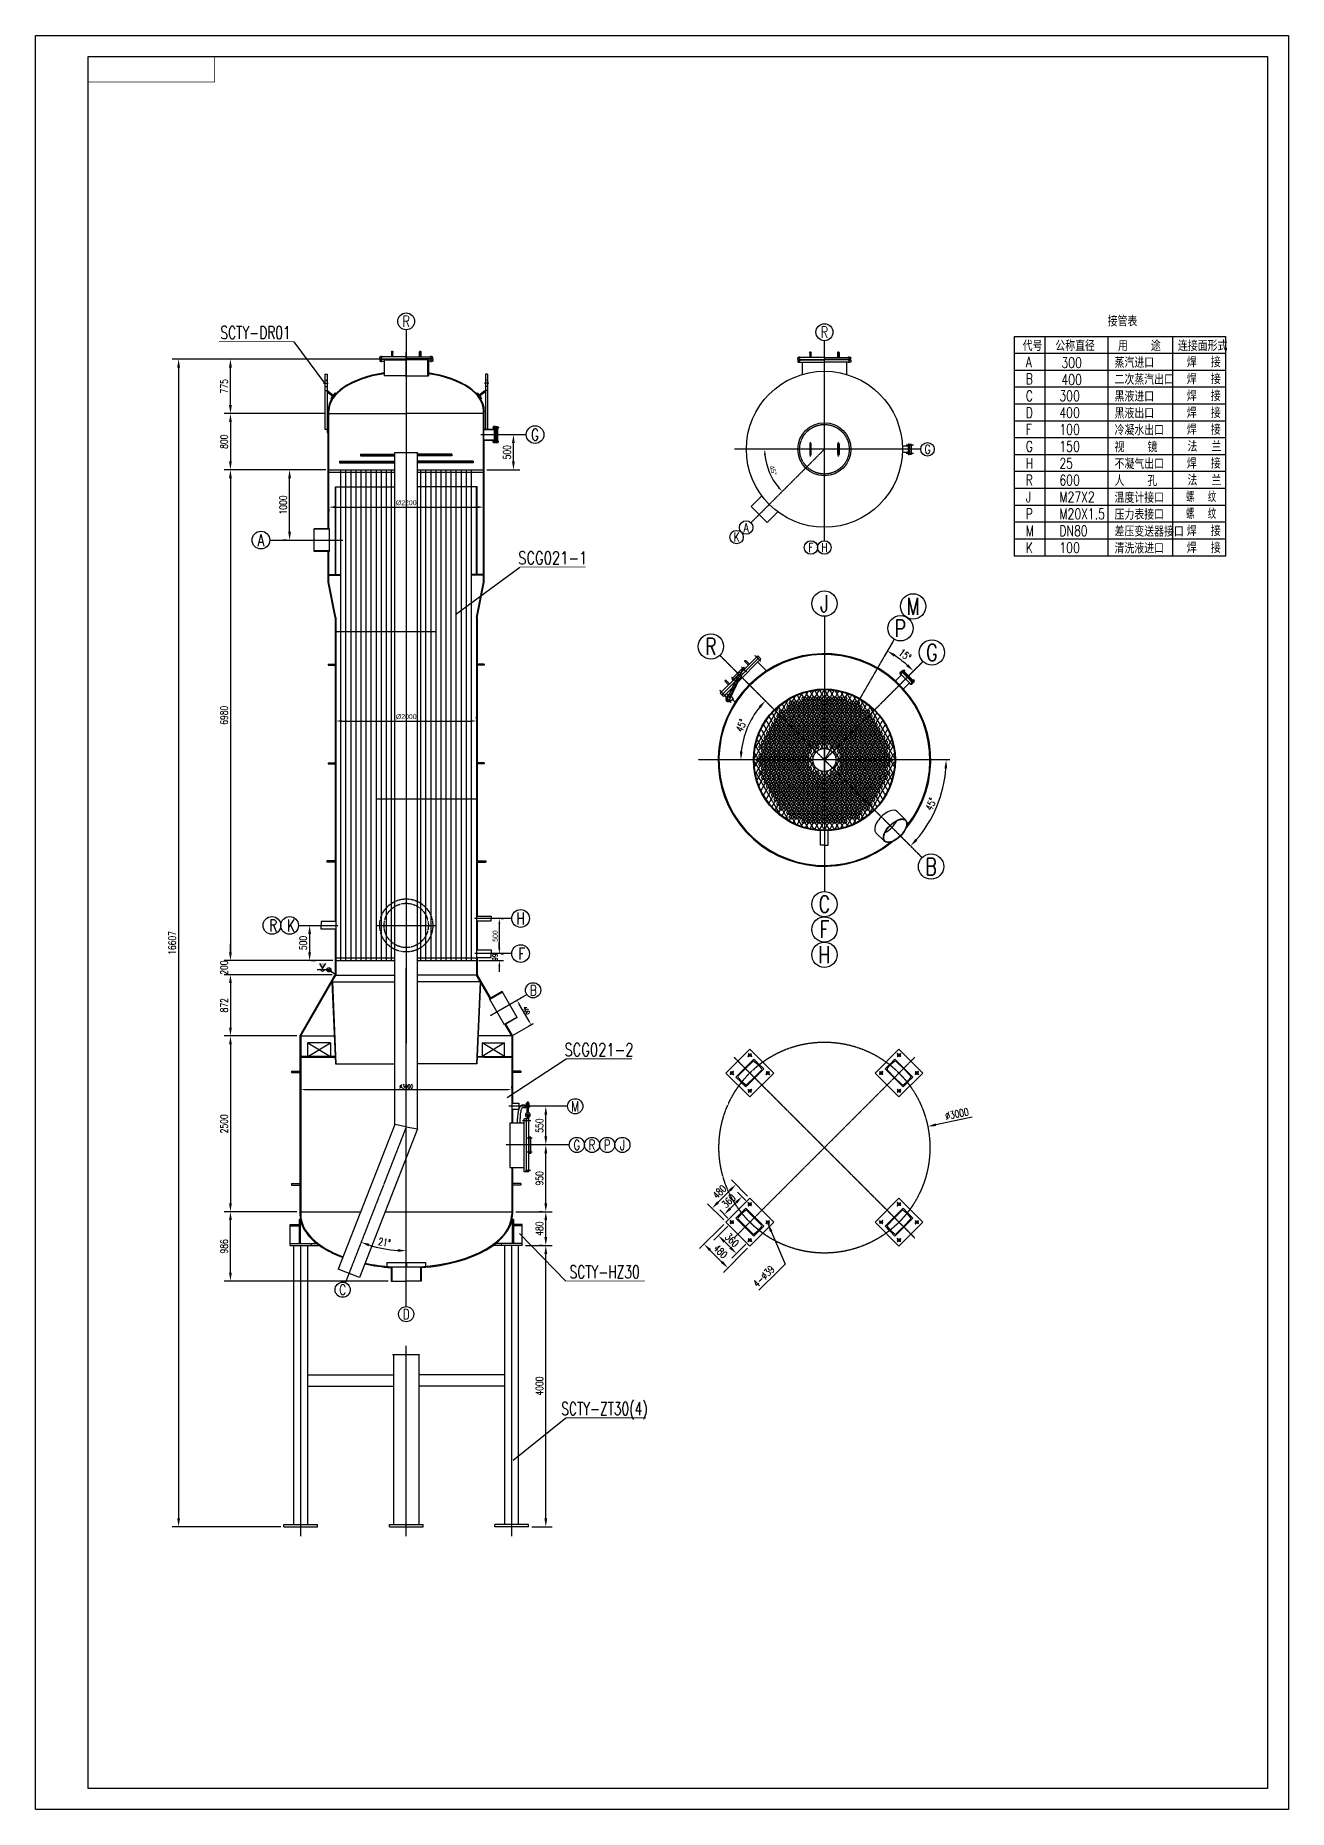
# Model space of a CAD drawing. Header units: millimetres. Extents: x 21147 to 38967, y 10167 to 35397.
import ezdxf
from ezdxf.enums import TextEntityAlignment as Align

# ---------------------------------------------------------------- set-up
doc = ezdxf.new("R2010")
doc.units = ezdxf.units.MM
doc.linetypes.add('CENTER', pattern=[1.25, 1, -0.1, 0.05, -0.1])
doc.linetypes.add('HIDDEN', pattern=[0.375, 0.25, -0.125])
for name, color, linetype in [('CC', 4, 'Continuous'), ('TK', 3, 'Continuous'), ('XX', 2, 'HIDDEN'), ('ZX', 1, 'CENTER')]:
    doc.layers.add(name, color=color, linetype=linetype)
doc.styles.add('HZA', font='TXT', dxfattribs={"width": 0.75, "bigfont": 'AMS_DX'})
doc.styles.get("Standard").update_dxf_attribs({"font": ''})
doc.styles.get('Standard').set_extended_font_data('Arial')
doc.dimstyles.get("Standard").update_dxf_attribs({"dimtxt": 0.18, "dimasz": 0.18, "dimexe": 0.18, "dimexo": 0.0625, "dimgap": 0.09, "dimtad": 0, "dimtih": 1, "dimtoh": 1, "dimdec": 4, "dimzin": 0, "dimdsep": 46, "dimtxsty": 'Standard', "dimcen": 0.09, "dimadec": 0, "dimazin": 0, "dimtfac": 1, "dimtdec": 4, "dimtofl": 0, "dimtmove": 0, "dimatfit": 3, "dimfxl": 1, "dimtolj": 1, "dimtzin": 0, "dimarcsym": 0})

msp = doc.modelspace()

# ---------------------------------------------------------------- texts
at = {"layer": 'CC', "style": 'HZA', "width": 0.75}
for s, height, p in [('R', 160, (26419.88256, 31331.87889)), ('R', 160, (32367.21012, 31176.70172)), ('G', 168, (28251.59324, 29720.46336)), ('G', 128, (33833.92357, 29512.6935)), ('A', 168, (24353.76053, 28220.46336)), ('K', 128, (31117.97662, 28263.45999)), ('A', 128, (31253.74112, 28399.22449)), ('F', 128, (32175.21012, 28115.09062)), ('H', 128, (32367.21012, 28115.09062)), ('J', 240, (32367.21012, 27317.11901)), ('M', 240, (33628.20396, 27277.86245)), ('P', 240, (33448.20396, 26966.09331)), ('R', 240, (30752.98997, 26707.9772)), ('G', 240, (33895.96627, 26622.5132)), ('B', 240, (33883.47517, 23577.492)), ('C', 240, (32367.21012, 23043.75705)), ('R', 168, (24527.43101, 22740.46336)), ('K', 168, (24779.43101, 22740.46336)), ('H', 168, (28046.22545, 22839.46336)), ('F', 240, (32367.21012, 22683.75705)), ('F', 168, (28063.57953, 22339.46336)), ('H', 240, (32367.21012, 22323.75705)), ('B', 144, (28226.97723, 21818.46218)), ('M', 144, (28823.47302, 20168.66446)), ('G', 144, (28846.26031, 19618.66446)), ('R', 144, (29062.26031, 19618.66446)), ('P', 144, (29278.26031, 19618.66446)), ('J', 144, (29494.26031, 19618.66446)), ('C', 144, (25515.66716, 17559.91396)), ('D', 144, (26419.88256, 17212.37586))]:
    msp.add_text(s, height=height, dxfattribs=at).set_placement(p, align=Align.MIDDLE)
for s, p in [('接管表', (36395.5936, 31259.34523)), ('代号', (35186.5936, 30910.34523)), ('公称直径', (35651.5936, 30910.34523)), ('用   途', (36542.5936, 30910.34523)), ('连接面形式', (37394.5936, 30910.34523)), ('A', (35230.5936, 30678.34523)), ('300', (35738.47851, 30668.34523)), ('蒸汽进口', (36493.5936, 30670.34523)), ('B', (35230.5936, 30438.34523)), ('400', (35738.47851, 30428.34523)), ('二次蒸汽出口', (36493.5936, 30430.34523)), ('C', (35230.5936, 30198.34523)), ('300', (35709.5936, 30198.34523)), ('黑液进口', (36493.5936, 30190.34523)), ('D', (35230.5936, 29958.34523)), ('400', (35709.5936, 29958.34523)), ('黑液出口', (36493.5936, 29950.34523)), ('F', (35230.5936, 29718.34523)), ('100', (35709.5936, 29718.34523)), ('冷凝水出口', (36493.5936, 29710.34523)), ('G', (35230.5936, 29478.34523)), ('150', (35709.5936, 29478.34523)), ('视   镜', (36493.5936, 29470.34523)), ('H', (35230.5936, 29238.34523)), ('25', (35709.5936, 29238.34523)), ('不凝气出口', (36493.5936, 29230.34523)), ('R', (35230.5936, 28998.34523)), ('600', (35709.5936, 28998.34523)), ('人   孔', (36493.5936, 28990.34523)), ('J', (35230.5936, 28758.34523)), ('M27X2', (35709.5936, 28758.34523)), ('温度计接口', (36493.5936, 28750.34523)), ('P', (35230.5936, 28518.34523)), ('M20X1.5', (35709.5936, 28518.34523)), ('压力表接口', (36493.5936, 28510.34523)), ('M', (35230.5936, 28278.34523)), ('DN80', (35709.5936, 28278.34523)), ('差压变送器接口', (36493.5936, 28270.34523)), ('K', (35230.5936, 28038.34523)), ('100', (35709.5936, 28038.34523)), ('清洗液进口', (36493.5936, 28030.34523))]:
    msp.add_text(s, height=150, dxfattribs=at).set_placement(p)
at = {"layer": 'CC', "style": 'HZA'}
for s, width, p in [('SCTY-DR01', 0.7, (24276.96061, 31081.03635)), ('SCG021-1', 0.75, (28504.17085, 27876.14635)), ('SCG021-2', 0.75, (29161.31224, 20882.69452)), ('SCTY-HZ30', 0.7, (29241.87341, 17722.23222)), ('SCTY-ZT30(4)', 0.7, (29238.3466, 15776.83531))]:
    msp.add_text(s, height=182, dxfattribs=dict(at, width=width)).set_placement(p, align=Align.CENTER)
at = {"layer": 'CC', "linetype": 'Continuous', "style": 'HZA', "width": 0.75}
for s, p in [('焊  接', (37521.91538, 30678.26068)), ('焊  接', (37521.91538, 30438.26068)), ('焊  接', (37521.91538, 30198.26068)), ('焊  接', (37521.91538, 29958.26068)), ('焊  接', (37521.91538, 29718.26068)), ('法  兰', (37531.42032, 29478.04509)), ('焊  接', (37521.91538, 29238.26068)), ('法  兰', (37531.42032, 28998.04509)), ('焊  接', (37521.91538, 28278.26068)), ('焊  接', (37521.91538, 28038.26068))]:
    msp.add_text(s, height=150, dxfattribs=at).set_placement(p)
at = {"layer": 'CC', "linetype": 'Continuous', "style": 'HZA', "width": 0.838491}
for p, p2 in [((37512.41044, 28762.06204), (37940.1332, 28762.06204)), ((37512.41044, 28522.06204), (37940.1332, 28522.06204))]:
    msp.add_text('螺  纹', height=150, dxfattribs=at).set_placement(p, p2, align=Align.FIT)
at = {"layer": 'CC', "insert": (31630.00715, 17875.91641), "char_height": 105, "attachment_point": 6, "rotation": 45, "style": 'HZA'}
msp.add_mtext('\\A1;4-%%c39', dxfattribs=at)

# ---------------------------------------------------------------- blocks, each defined once
blk = doc.blocks.new('*D12')
at = {"layer": 'CC', "color": 0, "lineweight": -2}
blk.add_arc((32367, 25094), 1731, 318.9723, 356.0277, dxfattribs=at)
at = {"layer": 'CC', "color": 0}
for points in [[(34074, 24975), (34114, 24973), (34098, 25094)], [(33688, 23944), (33659, 23971), (33591, 23870)]]:
    blk.add_solid(points, dxfattribs=at)
at = {"layer": 'Defpoints', "color": 0}
for p in [(30572, 25094), (32367, 25094), (34152, 25094), (33866, 24228), (33637, 23824)]:
    blk.add_point(p, dxfattribs=at)
at = {"layer": 'CC', "color": 0, "insert": (33882, 24466), "char_height": 105, "attachment_point": 5, "rotation": 67.5, "style": 'HZA'}
blk.add_mtext('\\A1;45°', dxfattribs=at)
blk = doc.blocks.new('*D13')
at = {"layer": 'CC', "color": 0, "lineweight": -2}
for p, q in [((33336, 26771), (33217, 26566)), ((33737, 26463), (33570, 26296))]:
    blk.add_line(p, q, dxfattribs=at)
blk.add_arc((32367, 25094), 1790, 48.8411, 56.1589, dxfattribs=at)
at = {"layer": 'CC', "color": 0}
for points in [[(33354, 26564), (33375, 26598), (33262, 26644)], [(33559, 26456), (33532, 26427), (33633, 26360)]]:
    blk.add_solid(points, dxfattribs=at)
at = {"layer": 'Defpoints', "color": 0}
for p in [(33358, 26810), (33769, 26495), (33518, 26465), (32367, 25094)]:
    blk.add_point(p, dxfattribs=at)
at = {"layer": 'CC', "color": 0, "insert": (33513, 26587), "char_height": 105, "attachment_point": 5, "rotation": 322.5, "style": 'HZA'}
blk.add_mtext('\\A1;15°', dxfattribs=at)
blk = doc.blocks.new('*D14')
at = {"layer": 'CC', "color": 0, "lineweight": -2}
blk.add_arc((32367, 25094), 1188, 140.7879, 174.2121, dxfattribs=at)
at = {"layer": 'CC', "color": 0}
for points in [[(31432, 25858), (31461, 25832), (31527, 25934)], [(31205, 25213), (31165, 25215), (31179, 25094)]]:
    blk.add_solid(points, dxfattribs=at)
at = {"layer": 'Defpoints', "color": 0}
for p in [(30753, 26708), (31338, 25688), (30572, 25094), (32367, 25094), (34152, 25094)]:
    blk.add_point(p, dxfattribs=at)
at = {"layer": 'CC', "color": 0, "insert": (31185, 25584), "char_height": 105, "attachment_point": 5, "rotation": 67.5, "style": 'HZA'}
blk.add_mtext('\\A1;45°', dxfattribs=at)
blk = doc.blocks.new('*D15')
at = {"layer": 'CC', "color": 0, "lineweight": -2}
for p, q in [((34470, 20012), (33954, 19906)), ((32365, 19581), (32370, 19581)), ((32367, 19578), (32367, 19584))]:
    blk.add_line(p, q, dxfattribs=at)
at = {"layer": 'CC', "color": 0}
blk.add_solid([(33950, 19926), (33958, 19887), (33837, 19882)], dxfattribs=at)
at = {"layer": 'Defpoints', "color": 0}
for p in [(33837, 19882), (30898, 19280)]:
    blk.add_point(p, dxfattribs=at)
at = {"layer": 'CC', "color": 0, "insert": (34252, 20061), "char_height": 105, "attachment_point": 5, "rotation": 11.575, "style": 'HZA'}
blk.add_mtext('\\A1;∅3000', dxfattribs=at)
blk = doc.blocks.new('*D16')
at = {"layer": 'CC', "color": 0, "lineweight": -2}
for p, q in [((27744, 22759), (27744, 22419)), ((27771, 22839), (27804, 22839)), ((27771, 22339), (27804, 22339))]:
    blk.add_line(p, q, dxfattribs=at)
at = {"layer": 'CC', "color": 0}
for points in [[(27731, 22759), (27758, 22759), (27744, 22839)], [(27731, 22419), (27758, 22419), (27744, 22339)]]:
    blk.add_solid(points, dxfattribs=at)
at = {"layer": 'Defpoints', "color": 0}
for p in [(27741, 22839), (27741, 22339), (27744, 22339)]:
    blk.add_point(p, dxfattribs=at)
at = {"layer": 'CC', "color": 6, "insert": (27685, 22589), "char_height": 70, "attachment_point": 5, "rotation": 90}
blk.add_mtext('\\A1;500', dxfattribs=at)
blk = doc.blocks.new('*D17')
at = {"layer": 'CC', "color": 0, "lineweight": -2}
for p, q in [((25420, 25678), (25420, 25708)), ((25500, 25648), (27340, 25648)), ((27420, 25678), (27420, 25708))]:
    blk.add_line(p, q, dxfattribs=at)
at = {"layer": 'CC', "color": 0}
for points in [[(25500, 25661), (25500, 25634), (25420, 25648)], [(27340, 25661), (27340, 25634), (27420, 25648)]]:
    blk.add_solid(points, dxfattribs=at)
at = {"layer": 'Defpoints', "color": 0}
for p in [(25420, 25648), (27420, 25648), (27420, 25648)]:
    blk.add_point(p, dxfattribs=at)
at = {"layer": 'CC', "color": 6, "insert": (26420, 25709), "char_height": 70, "attachment_point": 5}
blk.add_mtext('\\A1;%%c2000', dxfattribs=at)
blk = doc.blocks.new('*D18')
at = {"layer": 'CC', "color": 0, "lineweight": -2}
for p, q in [((25320, 28660), (25320, 28630)), ((25400, 28690), (27440, 28690)), ((27520, 28720), (27520, 28750))]:
    blk.add_line(p, q, dxfattribs=at)
at = {"layer": 'CC', "color": 0}
for points in [[(25400, 28703), (25400, 28676), (25320, 28690)], [(27440, 28703), (27440, 28676), (27520, 28690)]]:
    blk.add_solid(points, dxfattribs=at)
at = {"layer": 'Defpoints', "color": 0}
for p in [(25320, 28690), (27520, 28690), (27520, 28690)]:
    blk.add_point(p, dxfattribs=at)
at = {"layer": 'CC', "color": 6, "insert": (26420, 28751), "char_height": 70, "attachment_point": 5}
blk.add_mtext('\\A1;%%c2200', dxfattribs=at)
blk = doc.blocks.new('*D19')
at = {"layer": 'CC', "color": 0, "lineweight": -2}
for p, q in [((28011, 21683), (27957, 21652)), ((28166, 21380), (28026, 21623)), ((28211, 21337), (28157, 21306))]:
    blk.add_line(p, q, dxfattribs=at)
at = {"layer": 'CC', "color": 0}
for points in [[(28035, 21628), (28018, 21618), (27996, 21675)], [(28175, 21385), (28158, 21375), (28196, 21328)]]:
    blk.add_solid(points, dxfattribs=at)
at = {"layer": 'Defpoints', "color": 0}
for p in [(27996, 21675), (28030, 21694), (28230, 21348)]:
    blk.add_point(p, dxfattribs=at)
at = {"layer": 'CC', "color": 0, "insert": (28131, 21530), "char_height": 52.5, "attachment_point": 5, "rotation": 300, "style": 'HZA'}
blk.add_mtext('\\A1;400', dxfattribs=at)
blk = doc.blocks.new('*D20')
at = {"layer": 'CC', "color": 0, "lineweight": -2}
for p, q in [((24920, 20114), (24920, 20451)), ((27920, 20428), (27920, 20451)), ((24980, 20406), (27860, 20406))]:
    blk.add_line(p, q, dxfattribs=at)
at = {"layer": 'CC', "color": 0}
for points in [[(24980, 20416), (24980, 20396), (24920, 20406)], [(27860, 20416), (27860, 20396), (27920, 20406)]]:
    blk.add_solid(points, dxfattribs=at)
at = {"layer": 'Defpoints', "color": 0}
for p in [(27920, 20406), (27920, 20406), (24920, 20092)]:
    blk.add_point(p, dxfattribs=at)
at = {"layer": 'CC', "color": 0, "insert": (26420, 20450), "char_height": 52.5, "attachment_point": 5, "style": 'HZA'}
blk.add_mtext('\\A1;%%c3000', dxfattribs=at)
blk = doc.blocks.new('VHF')
for p, q in [((-0.5, 1), (0, 0.2)), ((0, 0.2), (0.5, 1)), ((0, 0), (0, 0.2))]:
    blk.add_line(p, q)
blk.add_arc((0, 0.11), 0.32, 200.3028, 339.6972)
blk.add_attdef('A', (-0.5, 0.1), '', height=0.2)
for tag, height, p in [('C', 0.3, (0, 0.7)), ('B', 0.2, (0, 0.4))]:
    blk.add_attdef(tag, text='', height=height).set_placement(p, align=Align.CENTER)
blk = doc.blocks.new('*D21')
at = {"layer": 'CC', "color": 0, "lineweight": -2}
for p, q in [((28360, 18189), (28315, 18189)), ((28405, 14309), (28405, 18069)), ((28205, 14189), (28495, 14189))]:
    blk.add_line(p, q, dxfattribs=at)
at = {"layer": 'CC', "color": 0}
for points in [[(28385, 18069), (28425, 18069), (28405, 18189)], [(28385, 14309), (28425, 14309), (28405, 14189)]]:
    blk.add_solid(points, dxfattribs=at)
at = {"layer": 'Defpoints', "color": 0}
for p in [(28405, 18189), (28405, 18189), (28160, 14189)]:
    blk.add_point(p, dxfattribs=at)
at = {"layer": 'CC', "color": 0, "insert": (28314, 16189), "char_height": 105, "attachment_point": 5, "rotation": 90, "style": 'HZA'}
blk.add_mtext('\\A1;4000', dxfattribs=at)
blk = doc.blocks.new('*D22')
at = {"layer": 'CC', "color": 0, "lineweight": -2}
for p, q in [((26038, 30795), (23093, 30795)), ((23183, 30675), (23183, 14309)), ((24635, 14189), (23093, 14189))]:
    blk.add_line(p, q, dxfattribs=at)
at = {"layer": 'CC', "color": 0}
for points in [[(23163, 30675), (23203, 30675), (23183, 30795)], [(23163, 14309), (23203, 14309), (23183, 14189)]]:
    blk.add_solid(points, dxfattribs=at)
at = {"layer": 'Defpoints', "color": 0}
for p in [(26083, 30795), (23183, 14189), (24680, 14189)]:
    blk.add_point(p, dxfattribs=at)
at = {"layer": 'CC', "color": 0, "insert": (23091, 22492), "char_height": 105, "attachment_point": 5, "rotation": 90, "style": 'HZA'}
blk.add_mtext('\\A1;16607', dxfattribs=at)
blk = doc.blocks.new('*D23')
at = {"layer": 'CC', "color": 0, "lineweight": -2}
for p, q in [((24863, 18669), (23830, 18669)), ((23920, 17803), (23920, 18549)), ((26162, 17683), (23830, 17683))]:
    blk.add_line(p, q, dxfattribs=at)
at = {"layer": 'CC', "color": 0}
for points in [[(23900, 18549), (23940, 18549), (23920, 18669)], [(23900, 17803), (23940, 17803), (23920, 17683)]]:
    blk.add_solid(points, dxfattribs=at)
at = {"layer": 'Defpoints', "color": 0}
for p in [(23920, 18669), (24908, 18669), (26207, 17683)]:
    blk.add_point(p, dxfattribs=at)
at = {"layer": 'CC', "color": 0, "insert": (23829, 18176), "char_height": 105, "attachment_point": 5, "rotation": 90, "style": 'HZA'}
blk.add_mtext('\\A1;986', dxfattribs=at)
blk = doc.blocks.new('*D24')
at = {"layer": 'CC', "color": 0, "lineweight": -2}
for p, q in [((24863, 21169), (23830, 21169)), ((23920, 21049), (23920, 18789)), ((23875, 18669), (23830, 18669))]:
    blk.add_line(p, q, dxfattribs=at)
at = {"layer": 'CC', "color": 0}
for points in [[(23900, 21049), (23940, 21049), (23920, 21169)], [(23900, 18789), (23940, 18789), (23920, 18669)]]:
    blk.add_solid(points, dxfattribs=at)
at = {"layer": 'Defpoints', "color": 0}
for p in [(24908, 21169), (23920, 18669), (23920, 18669)]:
    blk.add_point(p, dxfattribs=at)
at = {"layer": 'CC', "color": 0, "insert": (23829, 19919), "char_height": 105, "attachment_point": 5, "rotation": 90, "style": 'HZA'}
blk.add_mtext('\\A1;2500', dxfattribs=at)
blk = doc.blocks.new('*D25')
at = {"layer": 'CC', "color": 0, "lineweight": -2}
for p, q in [((25365, 22040), (23830, 22040)), ((23920, 21920), (23920, 21289)), ((23875, 21169), (23830, 21169))]:
    blk.add_line(p, q, dxfattribs=at)
at = {"layer": 'CC', "color": 0}
for points in [[(23900, 21920), (23940, 21920), (23920, 22040)], [(23900, 21289), (23940, 21289), (23920, 21169)]]:
    blk.add_solid(points, dxfattribs=at)
at = {"layer": 'Defpoints', "color": 0}
for p in [(25410, 22040), (23920, 21169), (23920, 21169)]:
    blk.add_point(p, dxfattribs=at)
at = {"layer": 'CC', "color": 0, "insert": (23829, 21605), "char_height": 105, "attachment_point": 5, "rotation": 90, "style": 'HZA'}
blk.add_mtext('\\A1;872', dxfattribs=at)
blk = doc.blocks.new('*D26')
at = {"layer": 'CC', "color": 0, "lineweight": -2}
for p, q in [((23920, 22360), (23920, 22480)), ((25375, 22240), (23830, 22240)), ((23875, 22040), (23830, 22040)), ((23920, 21920), (23920, 21800))]:
    blk.add_line(p, q, dxfattribs=at)
at = {"layer": 'CC', "color": 0}
for points in [[(23900, 22360), (23940, 22360), (23920, 22240)], [(23900, 21920), (23940, 21920), (23920, 22040)]]:
    blk.add_solid(points, dxfattribs=at)
at = {"layer": 'Defpoints', "color": 0}
for p in [(25420, 22240), (23920, 22040), (23920, 22040)]:
    blk.add_point(p, dxfattribs=at)
at = {"layer": 'CC', "color": 0, "insert": (23829, 22140), "char_height": 105, "attachment_point": 5, "rotation": 90, "style": 'HZA'}
blk.add_mtext('\\A1;200', dxfattribs=at)
blk = doc.blocks.new('*D27')
at = {"layer": 'CC', "color": 0, "lineweight": -2}
for p, q in [((25275, 29220), (23830, 29220)), ((23920, 29100), (23920, 22360)), ((23875, 22240), (23830, 22240))]:
    blk.add_line(p, q, dxfattribs=at)
at = {"layer": 'CC', "color": 0}
for points in [[(23900, 29100), (23940, 29100), (23920, 29220)], [(23900, 22360), (23940, 22360), (23920, 22240)]]:
    blk.add_solid(points, dxfattribs=at)
at = {"layer": 'Defpoints', "color": 0}
for p in [(25320, 29220), (23920, 22240), (23920, 22240)]:
    blk.add_point(p, dxfattribs=at)
at = {"layer": 'CC', "color": 0, "insert": (23829, 25730), "char_height": 105, "attachment_point": 5, "rotation": 90, "style": 'HZA'}
blk.add_mtext('\\A1;6980', dxfattribs=at)
blk = doc.blocks.new('*D28')
at = {"layer": 'CC', "color": 0, "lineweight": -2}
for p, q in [((25265, 30020), (23830, 30020)), ((23920, 29900), (23920, 29340)), ((23875, 29220), (23830, 29220))]:
    blk.add_line(p, q, dxfattribs=at)
at = {"layer": 'CC', "color": 0}
for points in [[(23900, 29900), (23940, 29900), (23920, 30020)], [(23900, 29340), (23940, 29340), (23920, 29220)]]:
    blk.add_solid(points, dxfattribs=at)
at = {"layer": 'Defpoints', "color": 0}
for p in [(25310, 30020), (23920, 29220), (23920, 29220)]:
    blk.add_point(p, dxfattribs=at)
at = {"layer": 'CC', "color": 0, "insert": (23829, 29620), "char_height": 105, "attachment_point": 5, "rotation": 90, "style": 'HZA'}
blk.add_mtext('\\A1;800', dxfattribs=at)
blk = doc.blocks.new('*D29')
at = {"layer": 'CC', "color": 0, "lineweight": -2}
for p, q in [((23875, 30795), (23830, 30795)), ((23920, 30140), (23920, 30675)), ((23875, 30020), (23830, 30020))]:
    blk.add_line(p, q, dxfattribs=at)
at = {"layer": 'CC', "color": 0}
for points in [[(23900, 30675), (23940, 30675), (23920, 30795)], [(23900, 30140), (23940, 30140), (23920, 30020)]]:
    blk.add_solid(points, dxfattribs=at)
at = {"layer": 'Defpoints', "color": 0}
for p in [(23920, 30795), (23920, 30795), (23920, 30020)]:
    blk.add_point(p, dxfattribs=at)
at = {"layer": 'CC', "color": 0, "insert": (23829, 30408), "char_height": 105, "attachment_point": 5, "rotation": 90, "style": 'HZA'}
blk.add_mtext('\\A1;775', dxfattribs=at)
blk = doc.blocks.new('*D30')
at = {"layer": 'CC', "color": 0, "lineweight": -2}
for p, q in [((24716, 29220), (24671, 29220)), ((24761, 28340), (24761, 29100)), ((24716, 28220), (24671, 28220))]:
    blk.add_line(p, q, dxfattribs=at)
at = {"layer": 'CC', "color": 0}
for points in [[(24741, 29100), (24781, 29100), (24761, 29220)], [(24741, 28340), (24781, 28340), (24761, 28220)]]:
    blk.add_solid(points, dxfattribs=at)
at = {"layer": 'Defpoints', "color": 0}
for p in [(24761, 29220), (24761, 29220), (24761, 28220)]:
    blk.add_point(p, dxfattribs=at)
at = {"layer": 'CC', "color": 0, "insert": (24670, 28720), "char_height": 105, "attachment_point": 5, "rotation": 90, "style": 'HZA'}
blk.add_mtext('\\A1;1000', dxfattribs=at)
blk = doc.blocks.new('*D31')
at = {"layer": 'CC', "color": 0, "lineweight": -2}
for p, q in [((25070, 22740), (25136, 22740)), ((25046, 22620), (25046, 22360)), ((25070, 22240), (25136, 22240))]:
    blk.add_line(p, q, dxfattribs=at)
at = {"layer": 'CC', "color": 0}
for points in [[(25026, 22620), (25066, 22620), (25046, 22740)], [(25026, 22360), (25066, 22360), (25046, 22240)]]:
    blk.add_solid(points, dxfattribs=at)
at = {"layer": 'Defpoints', "color": 0}
for p in [(25025, 22740), (25025, 22240), (25046, 22240)]:
    blk.add_point(p, dxfattribs=at)
at = {"layer": 'CC', "color": 0, "insert": (24954, 22490), "char_height": 105, "attachment_point": 5, "rotation": 90, "style": 'HZA'}
blk.add_mtext('\\A1;500', dxfattribs=at)
blk = doc.blocks.new('*D32')
at = {"layer": 'CC', "color": 0, "lineweight": -2}
for p, q in [((27977, 18669), (28495, 18669)), ((28405, 18309), (28405, 18549)), ((28115, 18189), (28495, 18189))]:
    blk.add_line(p, q, dxfattribs=at)
at = {"layer": 'CC', "color": 0}
for points in [[(28385, 18549), (28425, 18549), (28405, 18669)], [(28385, 18309), (28425, 18309), (28405, 18189)]]:
    blk.add_solid(points, dxfattribs=at)
at = {"layer": 'Defpoints', "color": 0}
for p in [(27932, 18669), (28405, 18669), (28070, 18189)]:
    blk.add_point(p, dxfattribs=at)
at = {"layer": 'CC', "color": 0, "insert": (28314, 18429), "char_height": 105, "attachment_point": 5, "rotation": 90, "style": 'HZA'}
blk.add_mtext('\\A1;480', dxfattribs=at)
blk = doc.blocks.new('*D33')
at = {"layer": 'CC', "color": 0, "lineweight": -2}
for p, q in [((28360, 19619), (28315, 19619)), ((28405, 18789), (28405, 19499)), ((28360, 18669), (28315, 18669))]:
    blk.add_line(p, q, dxfattribs=at)
at = {"layer": 'CC', "color": 0}
for points in [[(28385, 19499), (28425, 19499), (28405, 19619)], [(28385, 18789), (28425, 18789), (28405, 18669)]]:
    blk.add_solid(points, dxfattribs=at)
at = {"layer": 'Defpoints', "color": 0}
for p in [(28405, 19619), (28405, 19619), (28405, 18669)]:
    blk.add_point(p, dxfattribs=at)
at = {"layer": 'CC', "color": 0, "insert": (28314, 19144), "char_height": 105, "attachment_point": 5, "rotation": 90, "style": 'HZA'}
blk.add_mtext('\\A1;950', dxfattribs=at)
blk = doc.blocks.new('*D34')
at = {"layer": 'CC', "color": 0, "lineweight": -2}
for p, q in [((28360, 20169), (28315, 20169)), ((28405, 19739), (28405, 20049)), ((28360, 19619), (28315, 19619))]:
    blk.add_line(p, q, dxfattribs=at)
at = {"layer": 'CC', "color": 0}
for points in [[(28385, 20049), (28425, 20049), (28405, 20169)], [(28385, 19739), (28425, 19739), (28405, 19619)]]:
    blk.add_solid(points, dxfattribs=at)
at = {"layer": 'Defpoints', "color": 0}
for p in [(28405, 20169), (28405, 20169), (28405, 19619)]:
    blk.add_point(p, dxfattribs=at)
at = {"layer": 'CC', "color": 0, "insert": (28314, 19894), "char_height": 105, "attachment_point": 5, "rotation": 90, "style": 'HZA'}
blk.add_mtext('\\A1;550', dxfattribs=at)
blk = doc.blocks.new('*D35')
at = {"layer": 'CC', "color": 0, "lineweight": -2}
for p, q in [((27744, 22419), (27744, 22499)), ((27450, 22240), (27804, 22240)), ((27714, 22339), (27684, 22339)), ((27744, 22160), (27744, 22080))]:
    blk.add_line(p, q, dxfattribs=at)
at = {"layer": 'CC', "color": 0}
for points in [[(27731, 22419), (27758, 22419), (27744, 22339)], [(27731, 22160), (27758, 22160), (27744, 22240)]]:
    blk.add_solid(points, dxfattribs=at)
at = {"layer": 'Defpoints', "color": 0}
for p in [(27420, 22240), (27744, 22339), (27744, 22339)]:
    blk.add_point(p, dxfattribs=at)
at = {"layer": 'CC', "color": 0, "insert": (27683, 22290), "char_height": 70, "attachment_point": 5, "rotation": 90, "style": 'HZA'}
blk.add_mtext('\\A1;99', dxfattribs=at)
blk = doc.blocks.new('*D36')
at = {"layer": 'CC', "color": 0, "lineweight": -2}
for p, q in [((27938, 29720), (27854, 29720)), ((27944, 29340), (27944, 29600)), ((27565, 29220), (28034, 29220))]:
    blk.add_line(p, q, dxfattribs=at)
at = {"layer": 'CC', "color": 0}
for points in [[(27924, 29600), (27964, 29600), (27944, 29720)], [(27924, 29340), (27964, 29340), (27944, 29220)]]:
    blk.add_solid(points, dxfattribs=at)
at = {"layer": 'Defpoints', "color": 0}
for p in [(27944, 29720), (27983, 29720), (27520, 29220)]:
    blk.add_point(p, dxfattribs=at)
at = {"layer": 'CC', "color": 0, "insert": (27853, 29470), "char_height": 105, "attachment_point": 5, "rotation": 90, "style": 'HZA'}
blk.add_mtext('\\A1;500', dxfattribs=at)
blk = doc.blocks.new('*D37')
at = {"layer": 'CC', "color": 0, "lineweight": -2}
blk.add_arc((32367, 29513), 849, 185.3987, 219.6013, dxfattribs=at)
at = {"layer": 'CC', "color": 0}
for points in [[(31508, 29432), (31535, 29433), (31518, 29513)], [(31723, 28980), (31703, 28962), (31767, 28912)]]:
    blk.add_solid(points, dxfattribs=at)
at = {"layer": 'Defpoints', "color": 0}
for p in [(31088, 29513), (31547, 29293), (32367, 29513), (33738, 29513), (31322, 28467)]:
    blk.add_point(p, dxfattribs=at)
at = {"layer": 'CC', "color": 6, "insert": (31638, 29210), "char_height": 70, "attachment_point": 5, "rotation": 292.5}
blk.add_mtext('\\A1;45°', dxfattribs=at)
blk = doc.blocks.new('*D38')
at = {"layer": 'CC', "color": 0, "lineweight": -2}
for p, q in [((30854, 18803), (31024, 18973)), ((31275, 18892), (31045, 19121)), ((30935, 18552), (30706, 18782))]:
    blk.add_line(p, q, dxfattribs=at)
at = {"layer": 'CC', "color": 0}
for points in [[(31010, 18987), (31038, 18958), (31109, 19057)], [(30840, 18817), (30869, 18789), (30770, 18718)]]:
    blk.add_solid(points, dxfattribs=at)
at = {"layer": 'Defpoints', "color": 0}
for p in [(31109, 19057), (31307, 18860), (30967, 18521)]:
    blk.add_point(p, dxfattribs=at)
at = {"layer": 'CC', "color": 0, "insert": (30875, 18952), "char_height": 105, "attachment_point": 5, "rotation": 45, "style": 'HZA'}
blk.add_mtext('\\A1;480', dxfattribs=at)
blk = doc.blocks.new('*D39')
at = {"layer": 'CC', "color": 0, "lineweight": -2}
for p, q in [((30935, 18489), (30592, 18145)), ((30910, 17954), (30740, 18124)), ((31275, 18149), (30931, 17806))]:
    blk.add_line(p, q, dxfattribs=at)
at = {"layer": 'CC', "color": 0}
for points in [[(30754, 18138), (30726, 18110), (30655, 18209)], [(30924, 17968), (30896, 17940), (30995, 17869)]]:
    blk.add_solid(points, dxfattribs=at)
at = {"layer": 'Defpoints', "color": 0}
for p in [(30967, 18521), (30655, 18209), (31307, 18181)]:
    blk.add_point(p, dxfattribs=at)
at = {"layer": 'CC', "color": 0, "insert": (30890, 18104), "char_height": 105, "attachment_point": 5, "rotation": 315, "style": 'HZA'}
blk.add_mtext('\\A1;480', dxfattribs=at)
blk = doc.blocks.new('*D40')
at = {"layer": 'CC', "color": 0, "lineweight": -2}
for p, q in [((30996, 18465), (30796, 18265)), ((31030, 18159), (30945, 18244)), ((31251, 18210), (31051, 18010))]:
    blk.add_line(p, q, dxfattribs=at)
at = {"layer": 'CC', "color": 0}
for points in [[(30959, 18258), (30931, 18229), (30860, 18328)], [(31044, 18173), (31016, 18145), (31115, 18074)]]:
    blk.add_solid(points, dxfattribs=at)
at = {"layer": 'Defpoints', "color": 0}
for p in [(31028, 18497), (30860, 18328), (31283, 18242)]:
    blk.add_point(p, dxfattribs=at)
at = {"layer": 'CC', "color": 0, "insert": (31052, 18266), "char_height": 105, "attachment_point": 5, "rotation": 315, "style": 'HZA'}
blk.add_mtext('\\A1;360', dxfattribs=at)
blk = doc.blocks.new('*D41')
at = {"layer": 'CC', "color": 0, "lineweight": -2}
for p, q in [((31251, 18831), (31133, 18949)), ((30996, 18576), (30879, 18694)), ((31027, 18715), (31112, 18800))]:
    blk.add_line(p, q, dxfattribs=at)
at = {"layer": 'CC', "color": 0}
for points in [[(31013, 18729), (31041, 18701), (30942, 18630)], [(31098, 18814), (31126, 18786), (31197, 18885)]]:
    blk.add_solid(points, dxfattribs=at)
at = {"layer": 'Defpoints', "color": 0}
for p in [(31197, 18885), (31283, 18799), (31028, 18544)]:
    blk.add_point(p, dxfattribs=at)
at = {"layer": 'CC', "color": 0, "insert": (31005, 18822), "char_height": 105, "attachment_point": 5, "rotation": 45, "style": 'HZA'}
blk.add_mtext('\\A1;360', dxfattribs=at)
blk = doc.blocks.new('*D42')
at = {"layer": 'CC', "color": 0, "lineweight": -2}
blk.add_arc((26420, 19877), 1763, 252.5562, 266.1, dxfattribs=at)
at = {"layer": 'CC', "color": 0}
for points in [[(25885, 18176), (25898, 18214), (25778, 18235)], [(26301, 18138), (26299, 18098), (26420, 18114)]]:
    blk.add_solid(points, dxfattribs=at)
at = {"layer": 'Defpoints', "color": 0}
for p in [(26420, 22134), (26420, 19877), (25986, 18168), (25554, 17661), (26420, 17320)]:
    blk.add_point(p, dxfattribs=at)
at = {"layer": 'CC', "color": 0, "insert": (26110, 18234), "char_height": 105, "attachment_point": 5, "rotation": 349.3281, "style": 'HZA'}
blk.add_mtext('\\A1;21°', dxfattribs=at)

# ---------------------------------------------------------------- dimensions: what is measured, and where the dimension line sits
at = {"layer": 'CC'}
for base, p1, p2, angle, override, picture, middle in [((23182.55445, 14188.66446), (26082.88256, 30795.46336), (24679.88256, 14188.66446), 90, {"dimscale": 30, "dimtxt": 3.5, "dimasz": 4, "dimexe": 3, "dimexo": 1.5, "dimgap": 1.3, "dimtad": 1, "dimtih": 0, "dimtoh": 0, "dimdec": 0, "dimtxsty": 'HZA', "dimtdec": 0, "dimtix": 1, "dimtmove": 2}, '*D22', (23091.05445, 22492.06391)), ((23920.31533, 30795.46336), (23920.31533, 30020.46336), (23920.31533, 30795.46336), 90, {"dimscale": 30, "dimtxt": 3.5, "dimasz": 4, "dimexe": 3, "dimexo": 1.5, "dimgap": 1.3, "dimtad": 1, "dimtih": 0, "dimtoh": 0, "dimdec": 0, "dimtxsty": 'HZA', "dimtdec": 0, "dimtix": 1, "dimtmove": 2}, '*D29', (23828.81533, 30407.96336)), ((23920.31533, 29220.46336), (25309.88256, 30020.46336), (23920.31533, 29220.46336), 90, {"dimscale": 30, "dimtxt": 3.5, "dimasz": 4, "dimexe": 3, "dimexo": 1.5, "dimgap": 1.3, "dimtad": 1, "dimtih": 0, "dimtoh": 0, "dimdec": 0, "dimtxsty": 'HZA', "dimtdec": 0, "dimtix": 1, "dimtmove": 2}, '*D28', (23828.81533, 29620.46336)), ((27944.25367, 29720.46336), (27519.88256, 29220.46336), (27982.93835, 29720.46336), 90, {"dimscale": 30, "dimtxt": 3.5, "dimasz": 4, "dimexe": 3, "dimexo": 1.5, "dimgap": 1.3, "dimtad": 1, "dimtih": 0, "dimtoh": 0, "dimdec": 0, "dimtxsty": 'HZA', "dimtdec": 0, "dimtix": 1, "dimtmove": 2}, '*D36', (27852.75367, 29470.46336)), ((23920.31533, 22240.46336), (25319.88256, 29220.46336), (23920.31533, 22240.46336), 90, {"dimscale": 30, "dimtxt": 3.5, "dimasz": 4, "dimexe": 3, "dimexo": 1.5, "dimgap": 1.3, "dimtad": 1, "dimtih": 0, "dimtoh": 0, "dimdec": 0, "dimtxsty": 'HZA', "dimtdec": 0, "dimtix": 1, "dimtmove": 2}, '*D27', (23828.81533, 25730.46336)), ((24761.03302, 29220.46336), (24761.03302, 28220.46336), (24761.03302, 29220.46336), 90, {"dimscale": 30, "dimtxt": 3.5, "dimasz": 4, "dimexe": 3, "dimexo": 1.5, "dimgap": 1.3, "dimtad": 1, "dimtih": 0, "dimtoh": 0, "dimdec": 0, "dimtxsty": 'HZA', "dimtdec": 0, "dimtix": 1, "dimtmove": 2}, '*D30', (24669.53302, 28720.46336)), ((25045.59221, 22240.46336), (25025.30676, 22740.46336), (25025.30676, 22240.46336), 90, {"dimscale": 30, "dimtxt": 3.5, "dimasz": 4, "dimexe": 3, "dimexo": 1.5, "dimgap": 1.3, "dimtad": 1, "dimtih": 0, "dimtoh": 0, "dimdec": 0, "dimtxsty": 'HZA', "dimtdec": 0, "dimtix": 1, "dimtmove": 2}, '*D31', (24954.09221, 22490.46336)), ((27744.43363, 22339.46336), (27741.39765, 22839.46336), (27741.39765, 22339.46336), 90, {"dimscale": 20, "dimtxt": 3.5, "dimasz": 4, "dimexe": 3, "dimexo": 1.5, "dimgap": 1.2, "dimtad": 1, "dimtih": 0, "dimtoh": 0, "dimzin": 8, "dimclrt": 6, "dimtix": 1, "dimtzin": 8}, '*D16', (27684.69352, 22589.46336)), ((23920.31533, 22040.46336), (25419.88256, 22240.46336), (23920.31533, 22040.46336), 90, {"dimscale": 30, "dimtxt": 3.5, "dimasz": 4, "dimexe": 3, "dimexo": 1.5, "dimgap": 1.3, "dimtad": 1, "dimtih": 0, "dimtoh": 0, "dimdec": 0, "dimtxsty": 'HZA', "dimtdec": 0, "dimtix": 1, "dimtmove": 2}, '*D26', (23828.81533, 22140.46336)), ((27744.43363, 22339.46336), (27419.88256, 22240.46336), (27744.43363, 22339.46336), 90, {"dimscale": 20, "dimtxt": 3.5, "dimasz": 4, "dimexe": 3, "dimexo": 1.5, "dimgap": 1.3, "dimtad": 1, "dimtih": 0, "dimtoh": 0, "dimdec": 0, "dimtxsty": 'HZA', "dimtdec": 0, "dimtix": 1, "dimtmove": 2}, '*D35', (27683.43363, 22289.96336)), ((23920.31533, 21168.66446), (25409.88256, 22040.46336), (23920.31533, 21168.66446), 90, {"dimscale": 30, "dimtxt": 3.5, "dimasz": 4, "dimexe": 3, "dimexo": 1.5, "dimgap": 1.3, "dimtad": 1, "dimtih": 0, "dimtoh": 0, "dimdec": 0, "dimtxsty": 'HZA', "dimtdec": 0, "dimtix": 1, "dimtmove": 2}, '*D25', (23828.81533, 21604.56391)), ((23920.31533, 18668.66446), (24907.88256, 21168.66446), (23920.31533, 18668.66446), 90, {"dimscale": 30, "dimtxt": 3.5, "dimasz": 4, "dimexe": 3, "dimexo": 1.5, "dimgap": 1.3, "dimtad": 1, "dimtih": 0, "dimtoh": 0, "dimdec": 0, "dimtxsty": 'HZA', "dimtdec": 0, "dimtix": 1, "dimtmove": 2}, '*D24', (23828.81533, 19918.66446)), ((28405.45652, 20168.66446), (28405.45652, 19618.66446), (28405.45652, 20168.66446), 90, {"dimscale": 30, "dimtxt": 3.5, "dimasz": 4, "dimexe": 3, "dimexo": 1.5, "dimgap": 1.3, "dimtad": 1, "dimtih": 0, "dimtoh": 0, "dimdec": 0, "dimtxsty": 'HZA', "dimtdec": 0, "dimtix": 1, "dimtmove": 2}, '*D34', (28313.95652, 19893.66446)), ((28405.45652, 19618.66446), (28405.45652, 18668.66446), (28405.45652, 19618.66446), 90, {"dimscale": 30, "dimtxt": 3.5, "dimasz": 4, "dimexe": 3, "dimexo": 1.5, "dimgap": 1.3, "dimtad": 1, "dimtih": 0, "dimtoh": 0, "dimdec": 0, "dimtxsty": 'HZA', "dimtdec": 0, "dimtix": 1, "dimtmove": 2}, '*D33', (28313.95652, 19143.66446)), ((31108.97804, 19057.48942), (30967.13869, 18520.50626), (31306.54995, 18859.91751), 45, {"dimscale": 30, "dimtxt": 3.5, "dimasz": 4, "dimexe": 3, "dimexo": 1.5, "dimgap": 1.3, "dimtad": 1, "dimtih": 0, "dimtoh": 0, "dimdec": 0, "dimtxsty": 'HZA', "dimtdec": 0, "dimtix": 1, "dimtmove": 2}, '*D38', (30874.57214, 18952.48406)), ((31196.71046, 18884.90419), (31028.29036, 18544.2074), (31282.84881, 18798.76584), 45, {"dimscale": 30, "dimtxt": 3.5, "dimasz": 4, "dimexe": 3, "dimexo": 1.5, "dimgap": 1.3, "dimtad": 1, "dimtih": 0, "dimtoh": 0, "dimdec": 0, "dimtxsty": 'HZA', "dimtdec": 0, "dimtix": 1, "dimtmove": 2}, '*D41', (31004.73096, 18822.32524)), ((23920.31533, 18668.66446), (26206.88256, 17682.75767), (24907.88256, 18668.66446), 90, {"dimscale": 30, "dimtxt": 3.5, "dimasz": 4, "dimexe": 3, "dimexo": 1.5, "dimgap": 1.3, "dimtad": 1, "dimtih": 0, "dimtoh": 0, "dimdec": 0, "dimtxsty": 'HZA', "dimtdec": 0, "dimtix": 1, "dimtmove": 2}, '*D23', (23828.81533, 18175.71106)), ((28405.45652, 18668.66446), (28069.88256, 18188.66446), (27931.88256, 18668.66446), 90, {"dimscale": 30, "dimtxt": 3.5, "dimasz": 4, "dimexe": 3, "dimexo": 1.5, "dimgap": 1.3, "dimtad": 1, "dimtih": 0, "dimtoh": 0, "dimdec": 0, "dimtxsty": 'HZA', "dimtdec": 0, "dimtix": 1, "dimtmove": 2}, '*D32', (28313.95652, 18428.66446)), ((30655.4322, 18208.79976), (31306.54995, 18181.095), (30967.13869, 18520.50626), 135, {"dimscale": 30, "dimtxt": 3.5, "dimasz": 4, "dimexe": 3, "dimexo": 1.5, "dimgap": 1.3, "dimtad": 1, "dimtih": 0, "dimtoh": 0, "dimdec": 0, "dimtxsty": 'HZA', "dimtdec": 0, "dimtix": 1, "dimtmove": 2}, '*D39', (30889.8381, 18103.79441)), ((30859.94457, 18328.45932), (31282.84881, 18242.24667), (31028.29036, 18496.80511), 135, {"dimscale": 30, "dimtxt": 3.5, "dimasz": 4, "dimexe": 3, "dimexo": 1.5, "dimgap": 1.3, "dimtad": 1, "dimtih": 0, "dimtoh": 0, "dimdec": 0, "dimtxsty": 'HZA', "dimtdec": 0, "dimtix": 1, "dimtmove": 2}, '*D40', (31051.92406, 18265.88037)), ((28405.45652, 18188.66446), (28159.88256, 14188.66446), (28405.45652, 18188.66446), 90, {"dimscale": 30, "dimtxt": 3.5, "dimasz": 4, "dimexe": 3, "dimexo": 1.5, "dimgap": 1.3, "dimtad": 1, "dimtih": 0, "dimtoh": 0, "dimdec": 0, "dimtxsty": 'HZA', "dimtdec": 0, "dimtix": 1, "dimtmove": 2}, '*D21', (28313.95652, 16188.66446))]:
    dim = msp.add_linear_dim(base=base, p1=p1, p2=p2, angle=angle, dimstyle='Standard', override=override, dxfattribs=at)
    dim.commit()
    dim.dimension.update_dxf_attribs({"geometry": picture, "text_midpoint": middle})
for base, line1, line2, override, picture, middle in [((31546.79924, 29292.86506), ((33737.92357, 29512.6935), (31087.90213, 29512.6935)), ((32367.21012, 29512.6935), (31321.62337, 28467.10675)), {"dimscale": 20, "dimtxt": 3.5, "dimasz": 4, "dimexe": 3, "dimexo": 1.5, "dimgap": 1.2, "dimtad": 1, "dimtih": 0, "dimtoh": 0, "dimzin": 8, "dimclrt": 6, "dimadec": 4, "dimazin": 2, "dimtix": 1, "dimtzin": 8}, '*D37', (31637.57166, 29210.46735)), ((31338.01947, 25687.96055), ((34151.71093, 25093.75705), (30571.56371, 25093.75705)), ((30752.98997, 26707.9772), (32367.21012, 25093.75705)), {"dimscale": 30, "dimtxt": 3.5, "dimasz": 4, "dimexe": 3, "dimexo": 1.5, "dimgap": 1.3, "dimtad": 1, "dimtih": 0, "dimtoh": 0, "dimdec": 0, "dimtxsty": 'HZA', "dimtdec": 0, "dimtix": 1, "dimtmove": 2}, '*D14', (31184.73024, 25583.55626)), ((33866.49494, 24228.14456), ((34151.71093, 25093.75705), (30571.56371, 25093.75705)), ((33636.92388, 23824.04329), (32367.21012, 25093.75705)), {"dimscale": 30, "dimtxt": 3.5, "dimasz": 4, "dimexe": 3, "dimexo": 1.5, "dimgap": 1.3, "dimtad": 1, "dimtih": 0, "dimtoh": 0, "dimdec": 0, "dimtxsty": 'HZA', "dimtdec": 0, "dimtix": 1, "dimtmove": 2}, '*D12', (33882.11848, 24466.26146)), ((25986.46834, 18167.97826), ((26419.88256, 17320.37586), (26419.88256, 22134.20867)), ((26419.88256, 19877.15091), (25553.86318, 17660.93408)), {"dimscale": 30, "dimtxt": 3.5, "dimasz": 4, "dimexe": 3, "dimexo": 1.5, "dimgap": 1.3, "dimtad": 1, "dimtih": 0, "dimtoh": 0, "dimdec": 0, "dimtxsty": 'HZA', "dimtdec": 0, "dimtix": 1, "dimtmove": 2}, '*D42', (26110.2964, 18234.29687))]:
    dim = msp.add_angular_dim_2l(base=base, line1=line1, line2=line2, dimstyle='Standard', override=override, dxfattribs=at)
    dim.commit()
    dim.dimension.update_dxf_attribs({"geometry": picture, "text_midpoint": middle})
for base, p1, p2, override, picture, middle in [((27519.88256, 28689.63078), (25319.88256, 28689.63078), (27519.88256, 28689.63078), {"dimscale": 20, "dimtxt": 3.5, "dimasz": 4, "dimexe": 3, "dimexo": 1.5, "dimgap": 1.2, "dimtad": 1, "dimtih": 0, "dimtoh": 0, "dimzin": 8, "dimclrt": 6, "dimtix": 1, "dimtzin": 8}, '*D18', (26419.88256, 28751.32859)), ((27919.88256, 20405.63621), (24919.88256, 20091.88224), (27919.88256, 20405.63621), {"dimscale": 15, "dimtxt": 3.5, "dimasz": 4, "dimexe": 3, "dimexo": 1.5, "dimgap": 1.2, "dimtad": 1, "dimtih": 0, "dimtoh": 0, "dimdec": 0, "dimzin": 8, "dimtxsty": 'HZA', "dimtdec": 0, "dimtix": 1, "dimatfit": 0}, '*D20', (26419.88256, 20449.88621))]:
    dim = msp.add_linear_dim(base=base, p1=p1, p2=p2, text='%%c<>', dimstyle='Standard', override=override, dxfattribs=at)
    dim.commit()
    dim.dimension.update_dxf_attribs({"geometry": picture, "text_midpoint": middle})
dim = msp.add_angular_dim_3p(base=(33518.00449, 26465.22037), center=(32367.21012, 25093.75705), p1=(33358.20396, 26810.20874), p2=(33768.68705, 26495.23398), dimstyle='Standard', override={"dimscale": 30, "dimtxt": 3.5, "dimasz": 4, "dimexe": 3, "dimexo": 1.5, "dimgap": 1.3, "dimtad": 1, "dimtih": 0, "dimtoh": 0, "dimdec": 0, "dimtxsty": 'HZA', "dimtdec": 0, "dimtix": 1, "dimtmove": 2}, dxfattribs=at)
dim.commit()
dim.dimension.update_dxf_attribs({"geometry": '*D13', "text_midpoint": (33512.78846, 26586.70381)})
dim = msp.add_linear_dim(base=(27419.88256, 25647.62275), p1=(25419.88256, 25647.62275), p2=(27419.88256, 25647.62275), angle=180, text='%%c<>', dimstyle='Standard', override={"dimscale": 20, "dimtxt": 3.5, "dimasz": 4, "dimexe": 3, "dimexo": 1.5, "dimgap": 1.2, "dimtad": 1, "dimtih": 0, "dimtoh": 0, "dimzin": 8, "dimclrt": 6, "dimtix": 1, "dimtzin": 8}, dxfattribs=at)
dim.commit()
dim.dimension.update_dxf_attribs({"geometry": '*D17', "text_midpoint": (26419.88256, 25709.32057)})
dim = msp.add_linear_dim(base=(27996.21833, 21674.61715), p1=(28230.32043, 21347.89584), p2=(28030.32043, 21694.30601), angle=120, dimstyle='Standard', override={"dimscale": 15, "dimtxt": 3.5, "dimasz": 4, "dimexe": 3, "dimexo": 1.5, "dimgap": 1.2, "dimtad": 1, "dimtih": 0, "dimtoh": 0, "dimdec": 0, "dimzin": 8, "dimtxsty": 'HZA', "dimtdec": 0, "dimtix": 1, "dimatfit": 0}, dxfattribs=at)
dim.commit()
dim.dimension.update_dxf_attribs({"geometry": '*D19', "text_midpoint": (28092.35097, 21508.11054), "dimtype": 161})
dim = msp.add_diameter_dim_2p(p1=(30897.71595, 19280.18991), p2=(33836.7043, 19882.14295), dimstyle='Standard', override={"dimscale": 30, "dimtxt": 3.5, "dimasz": 4, "dimexe": 3, "dimexo": 1.5, "dimgap": 1.3, "dimtad": 1, "dimtih": 0, "dimtoh": 0, "dimdec": 0, "dimtxsty": 'HZA', "dimtdec": 0, "dimtix": 1, "dimtmove": 2}, dxfattribs=at)
dim.commit()
dim.dimension.update_dxf_attribs({"geometry": '*D15', "text_midpoint": (34252.39657, 20060.68304)})

# ---------------------------------------------------------------- hatches: boundary and pattern name
at = {"layer": 'CC'}
h = msp.add_hatch(dxfattribs=at)
h.set_pattern_fill('_U', color=256, scale=2, angle=45, style=0, double=1, pattern_type=0)
h.set_pattern_definition([(45, (170217.0129, 11443.7798), (-1.414213562, 1.414213562), []), (135, (170217.0129, 11443.7798), (-1.414213562, -1.414213562), [])])
h.paths.add_polyline_path([(25411.88256, 22040.46336), (25409.88256, 22040.46336), (25419.88256, 22034.68986, 0.4132487112), (25419.88256, 22045.08216)])
h = msp.add_hatch(dxfattribs=at)
h.set_pattern_fill('_U', color=256, scale=2, angle=45, style=0, double=1, pattern_type=0)
h.set_pattern_definition([(135, (-117377.2478, 11443.7798), (1.414213562, 1.414213562), []), (45, (-117377.2478, 11443.7798), (1.414213562, -1.414213562), [])])
h.paths.add_polyline_path([(27427.88256, 22040.46336), (27429.88256, 22040.46336), (27419.88256, 22034.68986, -0.4132487112), (27419.88256, 22045.08216)])

# ---------------------------------------------------------------- linework, layer by layer
for p, q in [((26045.38256, 30827.46336), (26042.38256, 30824.46336)), ((26042.38256, 30798.46336), (26042.38256, 30824.46336)), ((26042.38256, 30798.46336), (26419.88256, 30798.46336)), ((26042.38256, 30792.46336), (26042.38256, 30766.46336)), ((26042.38256, 30792.46336), (26079.88256, 30792.46336)), ((26419.88256, 30827.46336), (26045.38256, 30827.46336)), ((26049.04923, 30827.46336), (26085.71589, 30827.46336)), ((26079.88256, 30792.46336), (26082.88256, 30795.46336)), ((26082.88256, 30795.46336), (26082.88256, 30798.46336)), ((26082.88256, 30795.46336), (26419.88256, 30795.46336)), ((26104.88256, 30795.46336), (26104.88256, 30556.46336)), ((26104.88256, 30785.46336), (26419.88256, 30785.46336)), ((26112.88256, 30556.46336), (26112.88256, 30785.46336)), ((26210.38422, 30897.46336), (26210.38422, 30827.46336)), ((26230.38422, 30827.46336), (26230.38422, 30897.46336)), ((26253.46167, 30827.46336), (26245.96167, 30827.46336)), ((26419.88256, 30827.46336), (26794.38256, 30827.46336)), ((26797.38256, 30798.46336), (26419.88256, 30798.46336)), ((26756.88256, 30795.46336), (26419.88256, 30795.46336)), ((26734.88256, 30785.46336), (26419.88256, 30785.46336)), ((26586.30345, 30827.46336), (26593.80345, 30827.46336)), ((26609.3809, 30827.46336), (26609.3809, 30897.46336)), ((26629.3809, 30897.46336), (26629.3809, 30827.46336)), ((26726.88256, 30556.46336), (26726.88256, 30785.46336)), ((26734.88256, 30795.46336), (26734.88256, 30556.46336)), ((26790.71589, 30827.46336), (26754.04923, 30827.46336)), ((26756.88256, 30795.46336), (26756.88256, 30798.46336)), ((26759.88256, 30792.46336), (26756.88256, 30795.46336)), ((26797.38256, 30792.46336), (26759.88256, 30792.46336)), ((26794.38256, 30827.46336), (26797.38256, 30824.46336)), ((26797.38256, 30798.46336), (26797.38256, 30824.46336)), ((26797.38256, 30792.46336), (26797.38256, 30766.46336)), ((31992.71012, 30816.43534), (31989.71012, 30813.43534)), ((31989.71012, 30787.43534), (31989.71012, 30813.43534)), ((31989.71012, 30787.43534), (32367.21012, 30787.43534)), ((31989.71012, 30781.43534), (31989.71012, 30755.43534)), ((31989.71012, 30781.43534), (32027.21012, 30781.43534)), ((32367.21012, 30816.43534), (31992.71012, 30816.43534)), ((31996.37679, 30816.43534), (32033.04345, 30816.43534)), ((32027.21012, 30781.43534), (32030.21012, 30784.43534)), ((32030.21012, 30784.43534), (32030.21012, 30787.43534)), ((32030.21012, 30784.43534), (32367.21012, 30784.43534)), ((32157.71178, 30886.43534), (32157.71178, 30816.43534)), ((32177.71178, 30816.43534), (32177.71178, 30886.43534)), ((32200.78923, 30816.43534), (32193.28923, 30816.43534)), ((32367.21012, 30816.43534), (32741.71012, 30816.43534)), ((32744.71012, 30787.43534), (32367.21012, 30787.43534)), ((32704.21012, 30784.43534), (32367.21012, 30784.43534)), ((32533.63101, 30816.43534), (32541.13101, 30816.43534)), ((32556.70846, 30816.43534), (32556.70846, 30886.43534)), ((32576.70846, 30886.43534), (32576.70846, 30816.43534)), ((32738.04345, 30816.43534), (32701.37679, 30816.43534)), ((32704.21012, 30784.43534), (32704.21012, 30787.43534)), ((32707.21012, 30781.43534), (32704.21012, 30784.43534)), ((32744.71012, 30781.43534), (32707.21012, 30781.43534)), ((32741.71012, 30816.43534), (32744.71012, 30813.43534)), ((32744.71012, 30787.43534), (32744.71012, 30813.43534)), ((32744.71012, 30781.43534), (32744.71012, 30755.43534)), ((25263.88256, 30580.46336), (25263.88256, 29800.46336)), ((25263.88256, 30580.46336), (25293.88256, 30580.46336)), ((25293.88256, 30580.46336), (25293.88256, 29750.46336)), ((26045.38256, 30763.46336), (26042.38256, 30766.46336)), ((26045.38256, 30763.46336), (26104.88256, 30763.46336)), ((26049.04923, 30763.46336), (26085.71589, 30763.46336)), ((26419.88256, 30556.46336), (26104.88256, 30556.46336)), ((26419.88256, 30556.46336), (26734.88256, 30556.46336)), ((26794.38256, 30763.46336), (26734.88256, 30763.46336)), ((26790.71589, 30763.46336), (26754.04923, 30763.46336)), ((26794.38256, 30763.46336), (26797.38256, 30766.46336)), ((27545.88256, 30580.46336), (27545.88256, 29799.96336)), ((27575.88256, 30580.46336), (27545.88256, 30580.46336)), ((27575.88256, 30580.46336), (27575.88256, 29800.46336)), ((31992.71012, 30752.43534), (31989.71012, 30755.43534)), ((31992.71012, 30752.43534), (32367.21012, 30752.43534)), ((31996.37679, 30752.43534), (32033.04345, 30752.43534)), ((32052.21012, 30752.43534), (32052.21012, 30577.0595)), ((32741.71012, 30752.43534), (32367.21012, 30752.43534)), ((32682.21012, 30752.43534), (32682.21012, 30577.0595)), ((32738.04345, 30752.43534), (32701.37679, 30752.43534)), ((32741.71012, 30752.43534), (32744.71012, 30755.43534)), ((25263.88256, 30350.46336), (25293.88256, 30350.46336)), ((25293.88256, 30330.46336), (25303.58949, 30343.18246)), ((25293.88256, 30330.46336), (25371.29303, 30271.38543)), ((25303.58949, 30343.18246), (25381.21155, 30283.94304)), ((25409.15626, 30315.4502), (25421.95878, 30305.6796)), ((27430.60887, 30315.4502), (27417.80634, 30305.6796)), ((27536.17563, 30343.18246), (27458.55357, 30283.94304)), ((27545.88256, 30330.46336), (27468.47209, 30271.38543)), ((27545.88256, 30330.46336), (27536.17563, 30343.18246)), ((27575.88256, 30350.46336), (27545.88256, 30350.46336)), ((25293.88256, 30050.46336), (25309.88256, 30050.46336)), ((25309.88256, 28382.96336), (25309.88256, 30060.46336)), ((25319.88256, 28382.96336), (25319.88256, 30060.46336)), ((25347.36211, 30236.81504), (25360.14086, 30227.06258)), ((27492.40301, 30236.81504), (27479.62426, 30227.06258)), ((27519.88256, 27620.46336), (27519.88256, 30060.46336)), ((27529.88256, 29799.96336), (27529.88256, 30060.46336)), ((27545.88256, 30050.46336), (27529.88256, 30050.46336)), ((25263.88256, 29800.46336), (25293.88256, 29800.46336)), ((25309.88256, 30020.46336), (26419.88256, 30020.46336)), ((27529.88256, 30020.46336), (26419.88256, 30020.46336)), ((27519.88256, 29799.96336), (27669.88256, 29799.96336)), ((27519.88256, 29799.96336), (27519.88256, 29640.96336)), ((27519.88256, 29795.46336), (27669.88256, 29795.46336)), ((27662.38256, 29835.14756), (27659.88256, 29832.64756)), ((27659.88256, 29832.64756), (27659.88256, 29805.96336)), ((27659.88256, 29799.96336), (27659.88256, 29805.96336)), ((27659.88256, 29805.96336), (27664.88256, 29800.96336)), ((27689.88256, 29835.14756), (27662.38256, 29835.14756)), ((27664.88256, 29800.96336), (27669.88256, 29800.96336)), ((27664.88256, 29800.96336), (27664.88256, 29799.96336)), ((27668.38256, 29820.46336), (27670.88256, 29824.96336)), ((27670.88256, 29815.96336), (27668.38256, 29820.46336)), ((27669.88256, 29800.96336), (27669.88256, 29795.46336)), ((27669.88256, 29799.96336), (27669.88256, 29795.46336)), ((27669.88256, 29795.46336), (27681.88256, 29795.46336)), ((27669.88256, 29795.46336), (27669.88256, 29645.46336)), ((27670.88256, 29826.46336), (27670.88256, 29814.46336)), ((27670.88256, 29824.96336), (27670.88256, 29815.96336)), ((27670.88256, 29824.96336), (27676.88256, 29824.96336)), ((27676.88256, 29815.96336), (27670.88256, 29815.96336)), ((27676.88256, 29824.96336), (27678.38256, 29826.46336)), ((27676.88256, 29820.46336), (27676.88256, 29824.96336)), ((27676.88256, 29815.96336), (27676.88256, 29820.46336)), ((27678.38256, 29814.46336), (27676.88256, 29815.96336)), ((27678.38256, 29814.46336), (27678.38256, 29826.46336)), ((27678.38256, 29826.46336), (27689.88256, 29826.46336)), ((27689.88256, 29815.96336), (27678.38256, 29815.96336)), ((27689.88256, 29814.46336), (27678.38256, 29814.46336)), ((27678.88256, 29824.96336), (27689.88256, 29824.96336)), ((27681.88256, 29795.46336), (27681.88256, 29804.46336)), ((27681.88256, 29804.46336), (27689.88256, 29804.46336)), ((27681.88256, 29804.46336), (27684.88256, 29804.46336)), ((27681.88256, 29795.46336), (27684.88256, 29795.46336)), ((27681.88256, 29720.46336), (27681.88256, 29795.46336)), ((27684.88256, 29795.46336), (27684.88256, 29804.46336)), ((27684.88256, 29802.96336), (27704.88256, 29802.96336)), ((27684.88256, 29645.46336), (27684.88256, 29795.46336)), ((27689.88256, 29826.46336), (27689.88256, 29835.14756)), ((27689.88256, 29814.46336), (27689.88256, 29826.46336)), ((27689.88256, 29826.46336), (27717.88256, 29826.46336)), ((27689.88256, 29815.96336), (27689.88256, 29824.96336)), ((27717.88256, 29814.46336), (27689.88256, 29814.46336)), ((27689.88256, 29804.46336), (27689.88256, 29814.46336)), ((27689.88256, 29802.96336), (27689.88256, 29804.46336)), ((27699.88256, 29835.46336), (27714.88256, 29835.46336)), ((27699.88256, 29827.46336), (27699.88256, 29835.46336)), ((27699.88256, 29827.46336), (27717.88256, 29827.46336)), ((27699.88256, 29826.46336), (27699.88256, 29827.46336)), ((27699.88256, 29813.46336), (27699.88256, 29814.46336)), ((27717.88256, 29813.46336), (27699.88256, 29813.46336)), ((27699.88256, 29804.46336), (27699.88256, 29813.46336)), ((27699.88256, 29802.96336), (27699.88256, 29804.46336)), ((27699.88256, 29804.46336), (27704.88256, 29804.46336)), ((27704.88256, 29804.46336), (27704.88256, 29795.41451)), ((27704.88256, 29804.46336), (27707.88256, 29804.46336)), ((27704.88256, 29795.46336), (27707.88256, 29795.46336)), ((27704.88256, 29795.41451), (27704.88256, 29645.43481)), ((27707.88256, 29804.46336), (27707.88256, 29795.41451)), ((27707.88256, 29795.46336), (27711.88256, 29795.46336)), ((27707.88256, 29795.41451), (27707.88256, 29645.43481)), ((27708.38256, 29826.46336), (27708.38256, 29814.46336)), ((27711.88256, 29795.46336), (27717.88256, 29801.46336)), ((27711.88256, 29795.46336), (27711.88256, 29645.46336)), ((27714.88256, 29835.46336), (27717.88256, 29832.46336)), ((27717.88256, 29832.46336), (27717.88256, 29827.46336)), ((27717.88256, 29830.46336), (27725.88256, 29830.46336)), ((27717.88256, 29827.46336), (27717.88256, 29813.46336)), ((27717.88256, 29825.46336), (27725.88256, 29825.46336)), ((27725.88256, 29815.46336), (27717.88256, 29815.46336)), ((27717.88256, 29813.46336), (27717.88256, 29800.96336)), ((27725.88256, 29810.46336), (27717.88256, 29810.46336)), ((27717.88256, 29800.96336), (27717.88256, 29639.46171)), ((27725.88256, 29830.46336), (27726.88256, 29828.76336)), ((27726.88256, 29812.16336), (27725.88256, 29810.46336)), ((27726.88256, 29828.76336), (27726.88256, 29812.16336)), ((27726.88256, 29826.46336), (27728.38256, 29826.46336)), ((27728.38256, 29814.46336), (27726.88256, 29814.46336)), ((27728.38256, 29826.46336), (27728.38256, 29814.46336)), ((27728.38256, 29826.46336), (27729.88256, 29824.96336)), ((27729.88256, 29815.96336), (27728.38256, 29814.46336)), ((27729.88256, 29824.96336), (27729.88256, 29815.96336)), ((25293.88256, 29750.46336), (25309.88256, 29750.46336)), ((27519.88256, 29645.46336), (27669.88256, 29645.46336)), ((27519.88256, 29640.96336), (27669.88256, 29640.96336)), ((27529.88256, 27620.46336), (27529.88256, 29640.96336)), ((27659.88256, 29634.96336), (27659.88256, 29640.96336)), ((27659.88256, 29634.96336), (27664.88256, 29639.96336)), ((27659.88256, 29608.27916), (27659.88256, 29634.96336)), ((27662.38256, 29605.77916), (27659.88256, 29608.27916)), ((27689.88256, 29605.77916), (27662.38256, 29605.77916)), ((27664.88256, 29640.96336), (27664.88256, 29639.96336)), ((27664.88256, 29639.96336), (27669.88256, 29639.96336)), ((27670.88256, 29624.96336), (27668.38256, 29620.46336)), ((27668.38256, 29620.46336), (27670.88256, 29615.96336)), ((27669.88256, 29645.46336), (27681.88256, 29645.46336)), ((27669.88256, 29639.96336), (27669.88256, 29645.46336)), ((27669.88256, 29640.96336), (27669.88256, 29645.46336)), ((27670.88256, 29614.46336), (27670.88256, 29626.46336)), ((27676.88256, 29624.96336), (27670.88256, 29624.96336)), ((27670.88256, 29615.96336), (27670.88256, 29624.96336)), ((27670.88256, 29615.96336), (27676.88256, 29615.96336)), ((27678.38256, 29626.46336), (27676.88256, 29624.96336)), ((27676.88256, 29624.96336), (27676.88256, 29620.46336)), ((27676.88256, 29620.46336), (27676.88256, 29615.96336)), ((27676.88256, 29615.96336), (27678.38256, 29614.46336)), ((27678.38256, 29626.46336), (27678.38256, 29614.46336)), ((27689.88256, 29626.46336), (27678.38256, 29626.46336)), ((27689.88256, 29624.96336), (27678.38256, 29624.96336)), ((27678.38256, 29614.46336), (27689.88256, 29614.46336)), ((27678.88256, 29615.96336), (27689.88256, 29615.96336)), ((27681.88256, 29645.46336), (27681.88256, 29720.46336)), ((27684.88256, 29645.46336), (27681.88256, 29645.46336)), ((27681.88256, 29645.46336), (27681.88256, 29636.46336)), ((27681.88256, 29636.46336), (27689.88256, 29636.46336)), ((27681.88256, 29636.46336), (27684.88256, 29636.46336)), ((27684.88256, 29636.46336), (27684.88256, 29645.46336)), ((27704.88256, 29637.96336), (27684.88256, 29637.96336)), ((27689.88256, 29636.46336), (27689.88256, 29637.96336)), ((27689.88256, 29636.46336), (27689.88256, 29626.46336)), ((27689.88256, 29626.46336), (27689.88256, 29614.46336)), ((27717.88256, 29626.46336), (27689.88256, 29626.46336)), ((27689.88256, 29624.96336), (27689.88256, 29615.96336)), ((27689.88256, 29614.46336), (27717.88256, 29614.46336)), ((27689.88256, 29614.46336), (27689.88256, 29605.77916)), ((27699.88256, 29636.2306), (27699.88256, 29637.96336)), ((27704.92406, 29636.46336), (27699.88256, 29636.46336)), ((27699.88256, 29626.46336), (27699.88256, 29636.2306)), ((27717.88256, 29627.46336), (27699.88256, 29627.46336)), ((27699.88256, 29627.46336), (27699.88256, 29626.46336)), ((27699.88256, 29605.46336), (27699.88256, 29614.46336)), ((27699.88256, 29614.46336), (27699.88256, 29613.46336)), ((27699.88256, 29613.46336), (27717.88256, 29613.46336)), ((27714.88256, 29605.46336), (27699.88256, 29605.46336)), ((27708.21458, 29645.46336), (27704.88256, 29645.46336)), ((27704.88256, 29645.43481), (27704.88256, 29645.18284)), ((27704.88256, 29645.18284), (27704.88256, 29636.46336)), ((27707.88256, 29636.46336), (27704.92406, 29636.46336)), ((27707.88256, 29645.43481), (27707.88256, 29636.46336)), ((27711.88256, 29645.46336), (27708.21458, 29645.46336)), ((27708.38256, 29614.46336), (27708.38256, 29626.46336)), ((27711.88256, 29645.46336), (27717.88256, 29639.46336)), ((27717.88256, 29608.46336), (27714.88256, 29605.46336)), ((27717.88256, 29639.46171), (27717.88256, 29608.46336)), ((27725.88256, 29630.46336), (27717.88256, 29630.46336)), ((27717.88256, 29613.46336), (27717.88256, 29627.46336)), ((27725.88256, 29625.46336), (27717.88256, 29625.46336)), ((27717.88256, 29615.46336), (27725.88256, 29615.46336)), ((27717.88256, 29610.46336), (27725.88256, 29610.46336)), ((27726.88256, 29628.76336), (27725.88256, 29630.46336)), ((27725.88256, 29610.46336), (27726.88256, 29612.16336)), ((27726.88256, 29612.16336), (27726.88256, 29628.76336)), ((27728.38256, 29626.46336), (27726.88256, 29626.46336)), ((27726.88256, 29614.46336), (27728.38256, 29614.46336)), ((27728.38256, 29614.46336), (27728.38256, 29626.46336)), ((27729.88256, 29624.96336), (27728.38256, 29626.46336)), ((27728.38256, 29614.46336), (27729.88256, 29615.96336)), ((27729.88256, 29615.96336), (27729.88256, 29624.96336)), ((32157.46095, 29587.6935), (32157.46095, 29437.6935)), ((32177.46095, 29437.6935), (32177.46095, 29587.6935)), ((32556.95929, 29437.6935), (32556.95929, 29587.6935)), ((32576.95929, 29587.6935), (32576.95929, 29437.6935)), ((33560.31776, 29557.1935), (33476.31776, 29557.1935)), ((33563.31776, 29585.1935), (33560.31776, 29582.1935)), ((33560.31776, 29582.1935), (33560.31776, 29443.1935)), ((33574.31776, 29585.1935), (33563.31776, 29585.1935)), ((33574.31776, 29440.1935), (33574.31776, 29585.1935)), ((33574.31776, 29560.6935), (33581.31776, 29560.6935)), ((33581.31776, 29440.1935), (33581.31776, 29585.1935)), ((33581.31776, 29585.1935), (33596.31776, 29585.1935)), ((33599.31776, 29582.1935), (33596.31776, 29585.1935)), ((33599.31776, 29582.1935), (33599.31776, 29443.1935)), ((33599.31776, 29580.33094), (33600.24161, 29581.9311)), ((33599.31776, 29565.05605), (33599.31776, 29580.33094)), ((33599.31776, 29565.05605), (33600.24161, 29563.45589)), ((33606.79391, 29581.9311), (33600.24161, 29581.9311)), ((33606.79391, 29577.3123), (33600.24161, 29577.3123)), ((33606.79391, 29568.07469), (33600.24161, 29568.07469)), ((33606.79391, 29563.45589), (33600.24161, 29563.45589)), ((33607.71776, 29580.33094), (33606.79391, 29581.9311)), ((33607.71776, 29565.05605), (33606.79391, 29563.45589)), ((33607.71776, 29565.05605), (33607.71776, 29580.33094)), ((33607.71776, 29577.6935), (33610.01386, 29577.6935)), ((33607.71776, 29567.6935), (33610.01386, 29567.6935)), ((33610.01386, 29577.6935), (33611.01386, 29576.6935)), ((33610.01386, 29577.6935), (33610.01386, 29567.6935)), ((33611.01386, 29568.6935), (33610.01386, 29567.6935)), ((33611.01386, 29576.6935), (33611.01386, 29568.6935)), ((25469.88256, 29344.46336), (26257.38256, 29344.46336)), ((25469.88256, 29344.46336), (25469.88256, 29320.46336)), ((25469.88256, 29324.46336), (26257.38256, 29324.46336)), ((25469.88256, 29320.46336), (26257.38256, 29320.46336)), ((25473.88256, 29344.46336), (25473.88256, 29324.46336)), ((25769.88256, 29444.46336), (26257.38256, 29444.46336)), ((25769.88256, 29444.46336), (25769.88256, 29420.46336)), ((25769.88256, 29424.46336), (26257.38256, 29424.46336)), ((25769.88256, 29420.46336), (26257.38256, 29420.46336)), ((25773.88256, 29444.46336), (25773.88256, 29424.46336)), ((26257.38256, 19909.45093), (26257.38256, 29464.46336)), ((26257.38256, 29464.46336), (26582.38256, 29464.46336)), ((26582.38256, 19848.18065), (26582.38256, 29464.46336)), ((27069.88256, 29444.46336), (26582.38256, 29444.46336)), ((27069.88256, 29424.46336), (26582.38256, 29424.46336)), ((27069.88256, 29420.46336), (26582.38256, 29420.46336)), ((27369.88256, 29344.46336), (26582.38256, 29344.46336)), ((27369.88256, 29324.46336), (26582.38256, 29324.46336)), ((27369.88256, 29320.46336), (26582.38256, 29320.46336)), ((27065.88256, 29444.46336), (27065.88256, 29424.46336)), ((27069.88256, 29444.46336), (27069.88256, 29420.46336)), ((27365.88256, 29344.46336), (27365.88256, 29324.46336)), ((27369.88256, 29344.46336), (27369.88256, 29320.46336)), ((33560.31776, 29468.1935), (33476.31776, 29468.1935)), ((33560.31776, 29443.1935), (33563.31776, 29440.1935)), ((33563.31776, 29440.1935), (33574.31776, 29440.1935)), ((33581.31776, 29464.6935), (33574.31776, 29464.6935)), ((33596.31776, 29440.1935), (33581.31776, 29440.1935)), ((33599.31776, 29443.1935), (33596.31776, 29440.1935)), ((33599.31776, 29460.33094), (33600.24161, 29461.9311)), ((33606.79391, 29461.9311), (33600.24161, 29461.9311)), ((33606.79391, 29457.3123), (33600.24161, 29457.3123)), ((33606.79391, 29448.07469), (33600.24161, 29448.07469)), ((33606.79391, 29443.45589), (33600.24161, 29443.45589)), ((33607.71776, 29460.33094), (33606.79391, 29461.9311)), ((33607.71776, 29445.05605), (33606.79391, 29443.45589)), ((33607.71776, 29460.33094), (33607.71776, 29445.05605)), ((33607.71776, 29457.6935), (33610.01386, 29457.6935)), ((33607.71776, 29447.6935), (33610.01386, 29447.6935)), ((33611.01386, 29456.6935), (33610.01386, 29457.6935)), ((33610.01386, 29447.6935), (33610.01386, 29457.6935)), ((33610.01386, 29447.6935), (33611.01386, 29448.6935)), ((33611.01386, 29448.6935), (33611.01386, 29456.6935)), ((25319.88256, 29220.46336), (26257.38256, 29220.46336)), ((25319.88256, 29188.46336), (26257.38256, 29188.46336)), ((26582.38256, 29220.46336), (27519.88256, 29220.46336)), ((26582.38256, 29188.46336), (27519.88256, 29188.46336)), ((25411.88256, 27732.46336), (25411.88256, 28980.46336)), ((25411.88256, 28980.46336), (26257.38256, 28980.46336)), ((25419.88256, 27732.46336), (25419.88256, 28980.46336)), ((27427.88256, 28980.46336), (26582.38256, 28980.46336)), ((27419.88256, 27732.46336), (27419.88256, 28980.46336)), ((27427.88256, 27732.46336), (27427.88256, 28980.46336)), ((31475.87313, 28851.1662), (31325.57489, 28700.86797)), ((31555.38459, 28471.05826), (31325.57489, 28700.86797)), ((31705.68283, 28621.3565), (31555.38459, 28471.05826)), ((25111.88256, 28057.96336), (25111.88256, 28382.96336)), ((25329.88256, 28382.96336), (25111.88256, 28382.96336)), ((25329.88256, 28374.96336), (25111.88256, 28374.96336)), ((25329.88256, 28057.96336), (25329.88256, 28382.96336)), ((25329.88256, 28065.96336), (25111.88256, 28065.96336)), ((25329.88256, 28057.96336), (25111.88256, 28057.96336)), ((25309.88256, 27620.46336), (25309.88256, 28057.96336)), ((25319.88256, 27620.46336), (25319.88256, 28057.96336)), ((25409.88256, 27120.46336), (25309.88256, 27620.46336)), ((25309.88256, 27620.46336), (25319.88256, 27620.46336)), ((25319.88256, 27732.46336), (25491.38256, 27732.46336)), ((25319.88256, 27720.46336), (25491.38256, 27720.46336)), ((25419.88256, 27120.46336), (25319.88256, 27620.46336)), ((27519.88256, 27732.46336), (27348.38256, 27732.46336)), ((27519.88256, 27720.46336), (27348.38256, 27720.46336)), ((27419.88256, 27120.46336), (27519.88256, 27620.46336)), ((27429.88256, 27120.46336), (27529.88256, 27620.46336)), ((27529.88256, 27620.46336), (27519.88256, 27620.46336)), ((25409.88256, 27120.46336), (25409.88256, 22794.46336)), ((25409.88256, 27120.46336), (25419.88256, 27120.46336)), ((25419.88256, 27120.46336), (25419.88256, 22045.08216)), ((27419.88256, 27120.46336), (27419.88256, 22045.08216)), ((27429.88256, 27120.46336), (27419.88256, 27120.46336)), ((27429.88256, 27120.46336), (27429.88256, 22871.46336)), ((31464.15977, 26530.67302), (31135.78277, 26202.29602)), ((31418.90493, 26575.92786), (31177.31239, 26334.33531)), ((31441.53235, 26553.30044), (31192.62525, 26304.39334)), ((31286.32241, 26443.34534), (31236.82494, 26492.84281)), ((31250.96707, 26506.98495), (31300.46455, 26457.48747)), ((31418.90493, 26575.92786), (31464.15977, 26530.67302)), ((25309.88256, 26454.46336), (25309.88256, 26440.46336)), ((25309.88256, 26454.46336), (25409.88256, 26454.46336)), ((25309.88256, 26440.46336), (25409.88256, 26440.46336)), ((27529.88256, 26454.46336), (27429.88256, 26454.46336)), ((27529.88256, 26440.46336), (27429.88256, 26440.46336)), ((27529.88256, 26454.46336), (27529.88256, 26440.46336)), ((31125.99146, 26283.01439), (30885.03931, 26042.06224)), ((31126.70446, 26267.04624), (30981.56653, 25961.7561)), ((31159.21729, 26251.58933), (31014.07935, 25946.29918)), ((31214.94717, 26411.56808), (31049.39909, 26246.02)), ((31049.39909, 26246.02), (31065.4727, 26229.94639)), ((31132.74372, 26297.21741), (31065.4727, 26229.94639)), ((31087.39301, 26251.8667), (31091.11839, 26248.14132)), ((31155.35306, 26344.77499), (31119.93096, 26270.26643)), ((31119.93096, 26270.26643), (31165.99079, 26248.36914)), ((31155.35306, 26344.77499), (31201.41289, 26322.87769)), ((31201.41289, 26322.87769), (31165.99079, 26248.36914)), ((31231.02078, 26395.49447), (31172.26242, 26336.73611)), ((31209.10047, 26373.57416), (31212.82585, 26369.84878)), ((31214.94717, 26411.56808), (31231.02078, 26395.49447)), ((31544.26262, 26362.18182), (31419.96559, 26486.47885)), ((33378.66169, 26217.6386), (33465.1478, 26304.12471)), ((33461.48202, 26350.2169), (33442.03658, 26330.77146)), ((33442.03658, 26330.77146), (33442.03658, 26327.23593)), ((33442.03658, 26327.23593), (33521.36279, 26247.90972)), ((33542.57599, 26269.12292), (33461.48202, 26350.2169)), ((33467.62268, 26344.07624), (33474.69374, 26351.14731)), ((33478.93638, 26368.11787), (33468.32978, 26357.51127)), ((33468.32978, 26357.51127), (33549.64706, 26276.19399)), ((33483.17903, 26342.66203), (33476.10796, 26335.59096)), ((33483.17903, 26368.11787), (33478.93638, 26368.11787)), ((33641.57094, 26205.48331), (33478.93638, 26368.11787)), ((33505.09816, 26346.19873), (33483.17903, 26368.11787)), ((33491.31075, 26334.5303), (33484.23969, 26327.45923)), ((33484.59324, 26366.70366), (33490.25009, 26372.36051)), ((33488.12877, 26363.16813), (33493.78563, 26368.82498)), ((33490.25009, 26372.36051), (33492.15928, 26371.86554)), ((33492.15928, 26371.86554), (33503.89725, 26360.12757)), ((33493.78563, 26370.23919), (33494.84629, 26371.29985)), ((33494.84629, 26371.29985), (33503.33157, 26362.81457)), ((33494.84629, 26371.29985), (33496.96761, 26371.29985)), ((33500.85669, 26361.75391), (33495.19984, 26356.09706)), ((33496.96761, 26371.29985), (33503.33157, 26364.93589)), ((33504.39223, 26358.21838), (33498.73537, 26352.56152)), ((33503.33157, 26362.81457), (33502.27091, 26361.75391)), ((33503.33157, 26364.93589), (33503.33157, 26362.81457)), ((33503.89725, 26360.12757), (33504.39223, 26358.21838)), ((33619.29708, 26231.99982), (33505.09816, 26346.19873)), ((33600.689, 26168.58351), (33521.36279, 26247.90972)), ((33542.57599, 26269.12292), (33623.66997, 26188.02895)), ((33549.64706, 26276.19399), (33630.96434, 26194.87671)), ((30885.03931, 26042.06224), (30930.29415, 25996.8074)), ((31100.80956, 26212.57765), (30907.66673, 26019.43482)), ((31059.79737, 26126.31062), (30930.29415, 25996.8074)), ((30953.98222, 26210.0001), (31003.4797, 26160.50262)), ((31017.62184, 26174.64476), (30968.12436, 26224.14223)), ((30970.97606, 25969.52744), (31006.85762, 26031.67613)), ((30974.48832, 26041.00158), (30998.42298, 26017.06692)), ((31012.24567, 26026.28808), (31006.85762, 26031.67613)), ((31075.47153, 25963.06222), (31039.2627, 25999.27105)), ((33491.07026, 26105.18721), (33577.57778, 26191.69473)), ((33604.22453, 26168.58351), (33600.689, 26168.58351)), ((33600.9123, 26210.78661), (33607.98337, 26217.85768)), ((33623.66997, 26188.02895), (33604.22453, 26168.58351)), ((33616.1151, 26209.72595), (33609.04403, 26202.65489)), ((33617.52931, 26194.16961), (33624.60038, 26201.24067)), ((33641.57094, 26209.72595), (33619.29708, 26231.99982)), ((33631.67145, 26230.93916), (33626.0146, 26225.2823)), ((33635.20698, 26227.40362), (33629.55013, 26221.74677)), ((33630.96434, 26194.87671), (33641.57094, 26205.48331)), ((33633.58064, 26230.44418), (33631.67145, 26230.93916)), ((33645.31861, 26218.70621), (33633.58064, 26230.44418)), ((33636.26764, 26229.8785), (33635.20698, 26228.81784)), ((33638.38896, 26229.8785), (33636.26764, 26229.8785)), ((33644.75292, 26221.39322), (33636.26764, 26229.8785)), ((33636.6212, 26214.6757), (33642.27805, 26220.33256)), ((33644.75292, 26223.51454), (33638.38896, 26229.8785)), ((33640.15673, 26211.14017), (33645.81359, 26216.79702)), ((33641.57094, 26205.48331), (33641.57094, 26209.72595)), ((33643.69226, 26220.33256), (33644.75292, 26221.39322)), ((33644.75292, 26221.39322), (33644.75292, 26223.51454)), ((33645.81359, 26216.79702), (33645.31861, 26218.70621)), ((31013.32285, 25927.18066), (31075.47153, 25963.06222)), ((31060.86232, 25954.62758), (31098.78535, 25916.70455)), ((25309.88256, 25054.46336), (25309.88256, 25040.46336)), ((25309.88256, 25054.46336), (25409.88256, 25054.46336)), ((25309.88256, 25040.46336), (25409.88256, 25040.46336)), ((27529.88256, 25054.46336), (27429.88256, 25054.46336)), ((27529.88256, 25040.46336), (27429.88256, 25040.46336)), ((27529.88256, 25054.46336), (27529.88256, 25040.46336)), ((33524.18183, 24238.01283), (33401.70734, 24360.48732)), ((32313.21012, 23883.5945), (32313.21012, 24085.20165)), ((32421.21012, 23883.5945), (32421.21012, 24085.20165)), ((33222.95434, 23936.78534), (33100.47985, 24059.25983)), ((32367.21012, 23883.5945), (32313.21012, 23883.5945)), ((32367.21012, 23883.5945), (32421.21012, 23883.5945)), ((25409.88256, 23660.46336), (25289.88256, 23660.46336)), ((25289.88256, 23660.46336), (25289.88256, 23640.46336)), ((25409.88256, 23640.46336), (25289.88256, 23640.46336)), ((27429.88256, 23660.46336), (27549.88256, 23660.46336)), ((27429.88256, 23640.46336), (27549.88256, 23640.46336)), ((27549.88256, 23660.46336), (27549.88256, 23640.46336)), ((25211.88256, 22794.46336), (25211.88256, 22740.46336)), ((25419.88256, 22794.46336), (25211.88256, 22794.46336)), ((25211.88256, 22686.46336), (25211.88256, 22740.46336)), ((27419.88256, 22871.46336), (27627.88256, 22871.46336)), ((27419.88256, 22807.46336), (27627.88256, 22807.46336)), ((27429.88256, 22807.46336), (27429.88256, 22393.46336)), ((27429.88256, 22799.46336), (27429.88256, 22794.46336)), ((27627.88256, 22871.46336), (27627.88256, 22839.46336)), ((27627.88256, 22807.46336), (27627.88256, 22839.46336)), ((25419.88256, 22686.46336), (25211.88256, 22686.46336)), ((25409.88256, 22686.46336), (25409.88256, 22040.46336)), ((25419.88256, 22280.46336), (26257.38256, 22280.46336)), ((25419.88256, 22240.46336), (26257.38256, 22240.46336)), ((26582.38256, 22280.46336), (27419.88256, 22280.46336)), ((26582.38256, 22240.46336), (27419.88256, 22240.46336)), ((27419.88256, 22393.46336), (27627.88256, 22393.46336)), ((27419.88256, 22285.46336), (27627.88256, 22285.46336)), ((27429.88256, 22285.46336), (27429.88256, 22040.46336)), ((27627.88256, 22393.46336), (27627.88256, 22339.46336)), ((27627.88256, 22285.46336), (27627.88256, 22339.46336)), ((24909.49026, 21174.66446), (25404.49026, 22032.02961)), ((24919.88256, 21168.66446), (25419.88256, 22034.68986)), ((25404.49026, 22032.02961), (25409.88256, 22040.46336)), ((25411.88256, 22040.46336), (25409.88256, 22040.46336)), ((25419.88256, 22034.68986), (25409.88256, 22040.46336)), ((25409.88256, 22040.46336), (25411.88256, 22040.46336)), ((25411.88256, 22040.46336), (25419.88256, 22045.08216)), ((25419.88256, 22034.68986), (26257.38256, 22034.68986)), ((27419.88256, 22034.68986), (26582.38256, 22034.68986)), ((27427.88256, 22040.46336), (27419.88256, 22045.08216)), ((27419.88256, 22034.68986), (27429.88256, 22040.46336)), ((27613.38256, 21699.53803), (27419.88256, 22034.68986)), ((27427.88256, 22040.46336), (27429.88256, 22040.46336)), ((27429.88256, 22040.46336), (27427.88256, 22040.46336)), ((27435.27487, 22032.02961), (27429.88256, 22040.46336)), ((27623.77487, 21705.53803), (27435.27487, 22032.02961)), ((25363.88256, 21937.69501), (25413.8568, 20773.054)), ((25363.88256, 21937.69501), (26257.38256, 21937.69501)), ((25369.88256, 21937.69501), (25419.88256, 20773.054)), ((27475.88256, 21937.69501), (26582.38256, 21937.69501)), ((27469.88256, 21937.69501), (27419.88256, 20773.054)), ((27475.88256, 21937.69501), (27425.90832, 20773.054)), ((27786.58764, 21799.53803), (27604.72231, 21694.53803)), ((27790.58764, 21792.60983), (27608.72231, 21687.60983)), ((27999.58764, 21430.61121), (27786.58764, 21799.53803)), ((27817.72231, 21325.61121), (27604.72231, 21694.53803)), ((27995.58764, 21437.53941), (27813.72231, 21332.53941)), ((27999.58764, 21430.61121), (27817.72231, 21325.61121)), ((27919.88256, 21168.66446), (27826.38256, 21330.61121)), ((27930.27487, 21174.66446), (27836.77487, 21336.61121)), ((24907.88256, 21168.66446), (24909.49026, 21174.66446)), ((24907.88256, 21168.66446), (24907.88256, 18628.66446)), ((24919.88256, 21168.66446), (24909.49026, 21174.66446)), ((24919.88256, 21168.66446), (24919.88256, 18628.66446)), ((24919.88256, 21168.66446), (25396.88133, 21168.66446)), ((25341.89256, 21068.66446), (25021.89256, 21068.66446)), ((25021.89256, 20878.66446), (25021.89256, 21068.66446)), ((25341.89256, 21068.66446), (25341.89256, 20878.66446)), ((27931.88256, 21168.66446), (27442.88379, 21168.66446)), ((27497.87256, 21068.66446), (27497.87256, 20878.66446)), ((27497.87256, 21068.66446), (27817.87256, 21068.66446)), ((27817.87256, 20878.66446), (27817.87256, 21068.66446)), ((27919.88256, 21168.66446), (27930.27487, 21174.66446)), ((27919.88256, 21168.66446), (27919.88256, 19929.66446)), ((27931.88256, 21168.66446), (27930.27487, 21174.66446)), ((27931.88256, 21168.66446), (27931.88256, 20213.16446)), ((30967.13869, 20641.8266), (31306.54995, 20981.23786)), ((31306.54995, 20981.23786), (31645.9612, 20641.8266)), ((33427.87029, 20981.23786), (33088.45904, 20641.8266)), ((33427.87029, 20981.23786), (33767.28155, 20641.8266)), ((25409.3251, 20878.66446), (24919.88256, 20878.66446)), ((24919.88256, 20868.66446), (25409.7542, 20868.66446)), ((25313.88256, 20868.66446), (24919.88256, 20868.66446)), ((25036.89256, 20868.66446), (25036.89256, 20878.66446)), ((25326.89256, 20878.66446), (25326.89256, 20868.66446)), ((25413.8568, 20773.054), (26257.38256, 20773.054)), ((27425.90832, 20773.054), (26582.38256, 20773.054)), ((27919.88256, 20868.66446), (27430.01092, 20868.66446)), ((27430.44002, 20878.66446), (27919.88256, 20878.66446)), ((27512.87256, 20878.66446), (27512.87256, 20868.66446)), ((27525.88256, 20868.66446), (27919.88256, 20868.66446)), ((27802.87256, 20868.66446), (27802.87256, 20878.66446)), ((31236.54638, 20711.83017), (31109.26716, 20584.55095)), ((31244.32455, 20704.052), (31141.67372, 20601.40116)), ((31236.54638, 20711.83017), (31363.8256, 20839.10939)), ((31244.32455, 20704.052), (31346.97539, 20806.70283)), ((31363.8256, 20839.10939), (31433.12206, 20769.81293)), ((31368.4209, 20807.77244), (31419.2809, 20766.15971)), ((31376.55352, 20571.82303), (31503.83274, 20699.10225)), ((31430.00365, 20766.69452), (31433.12206, 20769.81293)), ((31472.49579, 20703.69755), (31430.88306, 20754.55755)), ((31431.41787, 20765.2803), (31434.53628, 20768.39871)), ((31503.83274, 20699.10225), (31434.53628, 20768.39871)), ((33230.5875, 20699.10225), (33299.88397, 20768.39871)), ((33357.86672, 20571.82303), (33230.5875, 20699.10225)), ((33261.92446, 20703.69755), (33303.53718, 20754.55755)), ((33303.00238, 20765.2803), (33299.88397, 20768.39871)), ((33370.59464, 20839.10939), (33301.29818, 20769.81293)), ((33304.41659, 20766.69452), (33301.29818, 20769.81293)), ((33365.99934, 20807.77244), (33315.13935, 20766.15971)), ((33497.87386, 20711.83017), (33370.59464, 20839.10939)), ((33490.09569, 20704.052), (33387.44486, 20806.70283)), ((33490.09569, 20704.052), (33592.74652, 20601.40116)), ((33497.87386, 20711.83017), (33625.15309, 20584.55095)), ((24787.88256, 20668.66446), (24787.88256, 20648.66446)), ((24787.88256, 20668.66446), (24907.88256, 20668.66446)), ((24787.88256, 20648.66446), (24907.88256, 20648.66446)), ((28051.88256, 20668.66446), (27931.88256, 20668.66446)), ((28051.88256, 20648.66446), (27931.88256, 20648.66446)), ((28051.88256, 20668.66446), (28051.88256, 20648.66446)), ((30967.13869, 20641.8266), (31306.54995, 20302.41535)), ((31109.26716, 20584.55095), (31178.56362, 20515.25449)), ((31140.60411, 20579.95565), (31182.21684, 20529.09565)), ((31181.68203, 20518.3729), (31178.56362, 20515.25449)), ((31183.09625, 20516.95868), (31179.97784, 20513.84027)), ((31249.2743, 20444.54381), (31179.97784, 20513.84027)), ((31244.679, 20475.88076), (31193.819, 20517.49349)), ((31376.55352, 20571.82303), (31249.2743, 20444.54381)), ((31368.77535, 20579.6012), (31266.12451, 20476.95037)), ((31306.54995, 20302.41535), (31645.9612, 20641.8266)), ((31368.77535, 20579.6012), (31471.42618, 20682.25204)), ((33088.45904, 20641.8266), (33427.87029, 20302.41535)), ((33365.6449, 20579.6012), (33262.99406, 20682.25204)), ((33357.86672, 20571.82303), (33485.14594, 20444.54381)), ((33365.6449, 20579.6012), (33468.29573, 20476.95037)), ((33767.28155, 20641.8266), (33427.87029, 20302.41535)), ((33485.14594, 20444.54381), (33554.44241, 20513.84027)), ((33489.74124, 20475.88076), (33540.60124, 20517.49349)), ((33551.324, 20516.95868), (33554.44241, 20513.84027)), ((33593.81613, 20579.95565), (33552.20341, 20529.09565)), ((33552.73821, 20518.3729), (33555.85662, 20515.25449)), ((33625.15309, 20584.55095), (33555.85662, 20515.25449)), ((27919.88256, 20213.16446), (28019.88256, 20213.16446)), ((28019.88256, 20213.16446), (28019.88256, 20124.16446)), ((28131.48908, 20177.66446), (28131.48908, 20213.66446)), ((28167.48908, 20213.66446), (28131.48908, 20213.66446)), ((28167.48908, 20195.66446), (28131.48908, 20195.66446)), ((28141.48908, 20228.66446), (28139.48908, 20226.66446)), ((28159.48908, 20226.66446), (28139.48908, 20226.66446)), ((28139.48908, 20213.66446), (28139.48908, 20226.66446)), ((28140.48908, 20177.66446), (28140.48908, 20213.66446)), ((28157.48908, 20228.66446), (28141.48908, 20228.66446)), ((28141.48908, 20213.66446), (28141.48908, 20228.66446)), ((28157.48908, 20228.66446), (28159.48908, 20226.66446)), ((28157.48908, 20213.66446), (28157.48908, 20228.66446)), ((28158.48908, 20177.66446), (28158.48908, 20213.66446)), ((28159.48908, 20213.66446), (28159.48908, 20226.66446)), ((28167.48908, 20177.66446), (28167.48908, 20213.66446)), ((28019.88256, 20124.16446), (27919.88256, 20124.16446)), ((27931.88256, 20124.16446), (27931.88256, 19929.66446)), ((28003.48908, 19929.66446), (28003.48908, 19994.43091)), ((28039.48908, 19929.66446), (28039.48908, 19994.43091)), ((28109.48908, 20182.66446), (28064.36439, 20182.66446)), ((28109.48908, 20146.66446), (28071.86439, 20146.66446)), ((28099.48908, 19237.16446), (28099.48908, 19992.16446)), ((28163.48908, 19992.16446), (28099.48908, 19992.16446)), ((28179.48908, 20154.66446), (28111.94596, 20154.66446)), ((28179.48908, 20174.66446), (28111.94597, 20174.66446)), ((28129.48908, 20174.66446), (28129.48908, 20177.66446)), ((28169.48908, 20177.66446), (28129.48908, 20177.66446)), ((28131.48908, 19237.16446), (28131.48908, 19992.16446)), ((28139.48908, 20080.47193), (28139.48908, 20154.66446)), ((28159.48908, 20104.66446), (28139.48908, 20104.66446)), ((28141.21283, 20040.43091), (28141.21283, 19992.16446)), ((28141.48908, 20104.66446), (28141.48908, 20154.66446)), ((28157.48908, 20104.66446), (28157.48908, 20154.66446)), ((28157.76533, 20040.43091), (28157.76533, 19992.16446)), ((28159.48908, 20080.47193), (28159.48908, 20154.66446)), ((28163.48908, 19237.16446), (28163.48908, 19992.16446)), ((28169.48908, 20174.66446), (28169.48908, 20177.66446)), ((28179.48908, 20154.66446), (28179.48908, 20174.66446)), ((26257.38256, 19909.45093), (25452.33637, 17850.20604)), ((26582.38256, 19848.18065), (25755.04421, 17731.91419)), ((26419.88256, 19877.15091), (26257.38256, 19909.45093)), ((26419.88256, 19877.15091), (26582.38256, 19848.18065)), ((27892.48908, 19929.66446), (27892.48908, 19307.66446)), ((28099.48908, 19929.66446), (27892.48908, 19929.66446)), ((28168.75757, 19700.72463), (28163.48908, 19700.72463)), ((28168.75757, 19614.66446), (28168.75757, 19731.72463)), ((28191.48908, 19731.72463), (28168.75757, 19731.72463)), ((28191.48908, 19497.60429), (28191.48908, 19731.72463)), ((28168.75757, 19528.60429), (28163.48908, 19528.60429)), ((28168.75757, 19497.60429), (28168.75757, 19614.66446)), ((28191.48908, 19497.60429), (28168.75757, 19497.60429)), ((27892.48908, 19307.66446), (27892.48908, 19299.66446)), ((27892.48908, 19299.66446), (28099.48908, 19299.66446)), ((27919.88256, 19299.66446), (27919.88256, 18628.66446)), ((27931.88256, 19299.66446), (27931.88256, 18628.66446)), ((28163.48908, 19237.16446), (28099.48908, 19237.16446)), ((24787.88256, 19068.66446), (24787.88256, 19048.66446)), ((24787.88256, 19068.66446), (24907.88256, 19068.66446)), ((24787.88256, 19048.66446), (24907.88256, 19048.66446)), ((28051.88256, 19068.66446), (27931.88256, 19068.66446)), ((28051.88256, 19048.66446), (27931.88256, 19048.66446)), ((28051.88256, 19068.66446), (28051.88256, 19048.66446)), ((30967.13869, 18520.50626), (31306.54995, 18859.91751)), ((31249.2743, 18717.78905), (31179.97784, 18648.49258)), ((31244.679, 18686.45209), (31193.819, 18644.83937)), ((31376.55352, 18590.50983), (31249.2743, 18717.78905)), ((31368.77535, 18582.73165), (31266.12451, 18685.38249)), ((31645.9612, 18520.50626), (31306.54995, 18859.91751)), ((33427.87029, 18859.91751), (33088.45904, 18520.50626)), ((33357.86672, 18590.50983), (33485.14594, 18717.78905)), ((33365.6449, 18582.73165), (33468.29573, 18685.38249)), ((33767.28155, 18520.50626), (33427.87029, 18859.91751)), ((33485.14594, 18717.78905), (33554.44241, 18648.49258)), ((33489.74124, 18686.45209), (33540.60124, 18644.83937)), ((24769.88256, 18188.66446), (24769.88256, 18488.66446)), ((24769.88256, 18488.66446), (24896.38256, 18488.66446)), ((24769.88256, 18468.66446), (24896.38256, 18468.66446)), ((24896.38256, 18558.66446), (24896.38256, 18218.66446)), ((24896.38256, 18558.66446), (24914.27589, 18558.66446)), ((24907.88256, 18668.66446), (25772.30649, 18668.66446)), ((24912.38256, 18558.66446), (24912.38256, 18218.66446)), ((26121.25964, 18668.66446), (27931.88256, 18668.66446)), ((27943.38256, 18558.66446), (27925.48923, 18558.66446)), ((27927.38256, 18558.66446), (27927.38256, 18218.66446)), ((27943.38256, 18558.66446), (27943.38256, 18218.66446)), ((28069.88256, 18488.66446), (27943.38256, 18488.66446)), ((28069.88256, 18468.66446), (27943.38256, 18468.66446)), ((28069.88256, 18188.66446), (28069.88256, 18488.66446)), ((31306.54995, 18181.095), (30967.13869, 18520.50626)), ((31109.26716, 18577.78191), (31178.56362, 18647.07837)), ((31236.54638, 18450.50269), (31109.26716, 18577.78191)), ((31140.60411, 18582.37721), (31182.21684, 18633.2372)), ((31244.32455, 18458.28086), (31141.67372, 18560.93169)), ((31181.68203, 18643.95996), (31178.56362, 18647.07837)), ((31183.09625, 18645.37417), (31179.97784, 18648.49258)), ((31236.54638, 18450.50269), (31363.8256, 18323.22346)), ((31244.32455, 18458.28086), (31346.97539, 18355.63003)), ((31306.54995, 18181.095), (31645.9612, 18520.50626)), ((31368.77535, 18582.73165), (31471.42618, 18480.08082)), ((31376.55352, 18590.50983), (31503.83274, 18463.23061)), ((31472.49579, 18458.63531), (31430.88306, 18407.77531)), ((31503.83274, 18463.23061), (31434.53628, 18393.93414)), ((33427.87029, 18181.095), (33088.45904, 18520.50626)), ((33357.86672, 18590.50983), (33230.5875, 18463.23061)), ((33230.5875, 18463.23061), (33299.88397, 18393.93414)), ((33261.92446, 18458.63531), (33303.53718, 18407.77531)), ((33365.6449, 18582.73165), (33262.99406, 18480.08082)), ((33497.87386, 18450.50269), (33370.59464, 18323.22346)), ((33490.09569, 18458.28086), (33387.44486, 18355.63003)), ((33767.28155, 18520.50626), (33427.87029, 18181.095)), ((33490.09569, 18458.28086), (33592.74652, 18560.93169)), ((33497.87386, 18450.50269), (33625.15309, 18577.78191)), ((33551.324, 18645.37417), (33554.44241, 18648.49258)), ((33593.81613, 18582.37721), (33552.20341, 18633.2372)), ((33552.73821, 18643.95996), (33555.85662, 18647.07837)), ((33625.15309, 18577.78191), (33555.85662, 18647.07837)), ((24769.88256, 18218.66446), (25145.40569, 18218.66446)), ((24769.88256, 18188.66446), (25185.42265, 18188.66446)), ((24820.88256, 14218.66446), (24820.88256, 18188.66446)), ((25018.88256, 14218.66446), (25018.88256, 18188.66446)), ((25069.88256, 18218.66446), (25069.88256, 18188.66446)), ((28069.88256, 18188.66446), (27654.34247, 18188.66446)), ((28069.88256, 18218.66446), (27694.35943, 18218.66446)), ((27769.88256, 18218.66446), (27769.88256, 18188.66446)), ((27820.88256, 14218.66446), (27820.88256, 18188.66446)), ((28018.88256, 14218.66446), (28018.88256, 18188.66446)), ((31363.8256, 18323.22346), (31433.12206, 18392.51993)), ((31368.4209, 18354.56042), (31419.2809, 18396.17314)), ((31430.00365, 18395.63834), (31433.12206, 18392.51993)), ((31431.41787, 18397.05255), (31434.53628, 18393.93414)), ((33303.00238, 18397.05255), (33299.88397, 18393.93414)), ((33304.41659, 18395.63834), (33301.29818, 18392.51993)), ((33370.59464, 18323.22346), (33301.29818, 18392.51993)), ((33365.99934, 18354.56042), (33315.13935, 18396.17314)), ((26144.88256, 17945.70164), (26144.88256, 17891.37635)), ((26144.88256, 17945.70164), (26694.88256, 17945.70164)), ((26416.88256, 17945.70164), (26416.88256, 17885.70164)), ((26422.88256, 17945.70164), (26422.88256, 17885.70164)), ((26694.88256, 17945.70164), (26694.88256, 17891.37635)), ((25755.04567, 17731.91792), (25452.33637, 17850.20604)), ((26206.88256, 17886.26446), (26206.88256, 17682.75767)), ((26206.88256, 17682.75767), (26419.88256, 17682.75767)), ((26214.88256, 17885.70164), (26214.88256, 17682.75767)), ((26214.88256, 17885.70164), (26624.88256, 17885.70164)), ((26632.88256, 17682.75767), (26419.88256, 17682.75767)), ((26624.88256, 17885.70164), (26624.88256, 17682.75767)), ((26632.88256, 17886.26446), (26632.88256, 17682.75767)), ((26239.88256, 16640.48069), (26239.88256, 14218.66446)), ((26599.88256, 16640.48069), (26599.88256, 14218.66446)), ((25018.88256, 16348.66446), (26239.88256, 16348.66446)), ((25018.88256, 16188.66446), (26239.88256, 16188.66446)), ((27820.88256, 16348.66446), (26599.88256, 16348.66446)), ((27820.88256, 16188.66446), (26599.88256, 16188.66446)), ((24679.88256, 14218.66446), (25159.88256, 14218.66446)), ((24679.88256, 14188.66446), (24679.88256, 14218.66446)), ((24679.88256, 14188.66446), (25159.88256, 14188.66446)), ((25159.88256, 14188.66446), (25159.88256, 14218.66446)), ((26179.88256, 14218.66446), (26659.88256, 14218.66446)), ((26179.88256, 14188.66446), (26179.88256, 14218.66446)), ((26179.88256, 14188.66446), (26659.88256, 14188.66446)), ((26659.88256, 14188.66446), (26659.88256, 14218.66446)), ((28159.88256, 14218.66446), (27679.88256, 14218.66446)), ((27679.88256, 14188.66446), (27679.88256, 14218.66446)), ((28159.88256, 14188.66446), (27679.88256, 14188.66446)), ((28159.88256, 14188.66446), (28159.88256, 14218.66446))]:
    msp.add_line(p, q)
at = {"color": 0}
for p, q in [((27681.88256, 29803.40745), (27682.93848, 29804.46336)), ((27681.88256, 29801.99323), (27684.35269, 29804.46336)), ((27681.88256, 29803.66437), (27684.88256, 29800.66437)), ((27681.88256, 29800.57902), (27684.88256, 29803.57902)), ((27681.88256, 29802.25016), (27684.88256, 29799.25016)), ((27681.88256, 29799.16481), (27684.88256, 29802.16481)), ((27681.88256, 29800.83595), (27684.88256, 29797.83595)), ((27681.88256, 29797.75059), (27684.88256, 29800.75059)), ((27681.88256, 29799.42173), (27684.88256, 29796.42173)), ((27681.88256, 29796.33638), (27684.88256, 29799.33638)), ((27681.88256, 29798.00752), (27684.42672, 29795.46336)), ((27681.88256, 29796.5933), (27683.0125, 29795.46336)), ((27682.42376, 29795.46336), (27684.88256, 29797.92217)), ((27682.49778, 29804.46336), (27684.88256, 29802.07859)), ((27683.83797, 29795.46336), (27684.88256, 29796.50795)), ((27683.912, 29804.46336), (27684.88256, 29803.4928)), ((27689.38213, 29826.46336), (27689.88256, 29826.9638)), ((27689.38213, 29826.46336), (27689.88256, 29826.9638)), ((27704.88256, 29804.706), (27707.88256, 29801.706)), ((27704.88256, 29803.78003), (27705.56589, 29804.46336)), ((27704.88256, 29802.36582), (27706.98011, 29804.46336)), ((27704.88256, 29800.9516), (27707.88256, 29803.9516)), ((27704.88256, 29803.29179), (27707.88256, 29800.29179)), ((27704.88256, 29799.53739), (27707.88256, 29802.53739)), ((27704.88256, 29801.87758), (27707.88256, 29798.87758)), ((27704.88256, 29798.12318), (27707.88256, 29801.12318)), ((27704.88256, 29800.46336), (27707.88256, 29797.46336)), ((27704.88256, 29796.70896), (27707.88256, 29799.70896)), ((27704.88256, 29799.04915), (27707.88256, 29796.04915)), ((27704.88256, 29797.63494), (27707.05413, 29795.46336)), ((27704.88256, 29796.22072), (27705.63992, 29795.46336)), ((27705.05118, 29795.46336), (27707.88256, 29798.29475)), ((27706.46539, 29795.46336), (27707.88256, 29796.88053)), ((27706.53942, 29804.46336), (27707.88256, 29803.12022)), ((27707.8796, 29795.46336), (27707.88256, 29795.46632)), ((27681.88256, 29643.60131), (27683.74461, 29645.46336)), ((27681.88256, 29645.01553), (27682.3304, 29645.46336)), ((27681.88256, 29645.27245), (27684.88256, 29642.27245)), ((27681.88256, 29642.1871), (27684.88256, 29645.1871)), ((27681.88256, 29643.85824), (27684.88256, 29640.85824)), ((27681.88256, 29640.77289), (27684.88256, 29643.77289)), ((27681.88256, 29642.44403), (27684.88256, 29639.44403)), ((27681.88256, 29639.35867), (27684.88256, 29642.35867)), ((27681.88256, 29641.02981), (27684.88256, 29638.02981)), ((27681.88256, 29637.94446), (27684.88256, 29640.94446)), ((27681.88256, 29639.6156), (27684.88256, 29636.6156)), ((27681.88256, 29636.53025), (27684.88256, 29639.53025)), ((27681.88256, 29638.20139), (27683.62058, 29636.46336)), ((27681.88256, 29636.78717), (27682.20637, 29636.46336)), ((27683.10587, 29645.46336), (27684.88256, 29643.68667)), ((27683.22989, 29636.46336), (27684.88256, 29638.11603)), ((27684.52008, 29645.46336), (27684.88256, 29645.10088)), ((27684.6441, 29636.46336), (27684.88256, 29636.70182)), ((27689.38213, 29614.46336), (27689.88256, 29613.96293)), ((27699.88256, 29606.05925), (27700.47845, 29605.46336)), ((27704.88256, 29642.55968), (27707.78624, 29645.46336)), ((27704.88256, 29643.9739), (27706.37203, 29645.46336)), ((27704.88256, 29644.89987), (27707.88256, 29641.89987)), ((27704.88256, 29641.14547), (27707.88256, 29644.14547)), ((27704.88256, 29643.48566), (27707.88256, 29640.48566)), ((27704.88256, 29639.73126), (27707.88256, 29642.73126)), ((27704.88256, 29642.07144), (27707.88256, 29639.07144)), ((27704.88256, 29638.31704), (27707.88256, 29641.31704)), ((27704.88256, 29640.65723), (27707.88256, 29637.65723)), ((27704.88256, 29636.90283), (27707.88256, 29639.90283)), ((27704.88256, 29639.24302), (27707.66222, 29636.46336)), ((27704.88256, 29637.8288), (27706.248, 29636.46336)), ((27705.73328, 29645.46336), (27707.88256, 29643.31408)), ((27705.85731, 29636.46336), (27707.88256, 29638.48862)), ((27707.1475, 29645.46336), (27707.88256, 29644.7283)), ((27707.27152, 29636.46336), (27707.88256, 29637.0744)), ((33468.75114, 26357.08992), (33468.75114, 26357.93263))]:
    msp.add_line(p, q, dxfattribs=at)
for points in [[(31236.82494, 26492.84281, -1), (31250.96707, 26506.98495, -1)], [(30968.12436, 26224.14223, 1), (30953.98222, 26210.0001, 1)], [(28064.36439, 20182.66446, 0.2309534791), (28045.75548, 20173.58455, 0.0877527992), (28021.31905, 20127.53213, 0.0449356325), (28008.63404, 20071.58854, 0.0333036027), (28003.48908, 19994.43091)], [(28071.86439, 20146.66446, 0.2811945715), (28062.89106, 20141.18466, 0.0662931508), (28048.97159, 20102.07628, 0.030430226), (28042.24832, 20057.19795, 0.0219694004), (28039.48908, 19994.43091)]]:
    msp.add_lwpolyline(points, format="xyb")
for centre, radius in [((26220.38422, 30897.46336), 10), ((26619.3809, 30897.46336), 10), ((26619.63173, 30897.46336), 10), ((32167.71178, 30886.43534), 10), ((32566.70846, 30886.43534), 10), ((32367.21012, 29512.6935), 1110), ((32367.21012, 29512.6935), 377.24917), ((31161.87162, 26299.09555), 14.43983), ((32367.21012, 25093.75705), 1010), ((32367.21012, 25093.75705), 1000), ((32079.21012, 25966.71066), 28.5), ((32151.21012, 25966.71066), 28.5), ((32223.21012, 25966.71066), 28.5), ((32295.21012, 25966.71066), 28.5), ((32367.21012, 25966.71066), 28.5), ((32439.21012, 25966.71066), 28.5), ((32511.21012, 25966.71066), 28.5), ((32583.21012, 25966.71066), 28.5), ((32655.21012, 25966.71066), 28.5), ((31719.21012, 25717.29534), 28.5), ((31755.21012, 25779.64917), 28.5), ((31791.21012, 25717.29534), 28.5), ((31827.21012, 25779.64917), 28.5), ((31863.21012, 25842.003), 28.5), ((31863.21012, 25717.29534), 28.5), ((31899.21012, 25904.35683), 28.5), ((31899.21012, 25779.64917), 28.5), ((31935.21012, 25842.003), 28.5), ((31935.21012, 25717.29534), 28.5), ((31971.21012, 25904.35683), 28.5), ((31971.21012, 25779.64917), 28.5), ((32007.21012, 25842.003), 28.5), ((32007.21012, 25717.29534), 28.5), ((32043.21012, 25904.35683), 28.5), ((32043.21012, 25779.64917), 28.5), ((32079.21012, 25842.003), 28.5), ((32079.21012, 25717.29534), 28.5), ((32115.21012, 25904.35683), 28.5), ((32115.21012, 25779.64917), 28.5), ((32151.21012, 25842.003), 28.5), ((32151.21012, 25717.29534), 28.5), ((32187.21012, 25904.35683), 28.5), ((32187.21012, 25779.64917), 28.5), ((32223.21012, 25842.003), 28.5), ((32223.21012, 25717.29534), 28.5), ((32259.21012, 25904.35683), 28.5), ((32259.21012, 25779.64917), 28.5), ((32295.21012, 25842.003), 28.5), ((32295.21012, 25717.29534), 28.5), ((32331.21012, 25904.35683), 28.5), ((32331.21012, 25779.64917), 28.5), ((32367.21012, 25842.003), 28.5), ((32367.21012, 25717.29534), 28.5), ((32403.21012, 25904.35683), 28.5), ((32403.21012, 25779.64917), 28.5), ((32439.21012, 25842.003), 28.5), ((32439.21012, 25717.29534), 28.5), ((32475.21012, 25904.35683), 28.5), ((32475.21012, 25779.64917), 28.5), ((32511.21012, 25842.003), 28.5), ((32511.21012, 25717.29534), 28.5), ((32547.21012, 25904.35683), 28.5), ((32547.21012, 25779.64917), 28.5), ((32583.21012, 25842.003), 28.5), ((32583.21012, 25717.29534), 28.5), ((32619.21012, 25904.35683), 28.5), ((32619.21012, 25779.64917), 28.5), ((32655.21012, 25842.003), 28.5), ((32655.21012, 25717.29534), 28.5), ((32691.21012, 25904.35683), 28.5), ((32691.21012, 25779.64917), 28.5), ((32727.21012, 25842.003), 28.5), ((32727.21012, 25717.29534), 28.5), ((32763.21012, 25904.35683), 28.5), ((32763.21012, 25779.64917), 28.5), ((32799.21012, 25842.003), 28.5), ((32799.21012, 25717.29534), 28.5), ((32835.21012, 25904.35683), 28.5), ((32835.21012, 25779.64917), 28.5), ((32871.21012, 25842.003), 28.5), ((32871.21012, 25717.29534), 28.5), ((32907.21012, 25779.64917), 28.5), ((32943.21012, 25717.29534), 28.5), ((32979.21012, 25779.64917), 28.5), ((33015.21012, 25717.29534), 28.5), ((31575.21012, 25467.88002), 28.5), ((31611.21012, 25530.23385), 28.5), ((31647.21012, 25592.58768), 28.5), ((31647.21012, 25467.88002), 28.5), ((31683.21012, 25654.94151), 28.5), ((31683.21012, 25530.23385), 28.5), ((31719.21012, 25592.58768), 28.5), ((31719.21012, 25467.88002), 28.5), ((31755.21012, 25654.94151), 28.5), ((31755.21012, 25530.23385), 28.5), ((31791.21012, 25592.58768), 28.5), ((31791.21012, 25467.88002), 28.5), ((31827.21012, 25654.94151), 28.5), ((31827.21012, 25530.23385), 28.5), ((31863.21012, 25592.58768), 28.5), ((31863.21012, 25467.88002), 28.5), ((31899.21012, 25654.94151), 28.5), ((31899.21012, 25530.23385), 28.5), ((31935.21012, 25592.58768), 28.5), ((31935.21012, 25467.88002), 28.5), ((31971.21012, 25654.94151), 28.5), ((31971.21012, 25530.23385), 28.5), ((32007.21012, 25592.58768), 28.5), ((32007.21012, 25467.88002), 28.5), ((32043.21012, 25654.94151), 28.5), ((32043.21012, 25530.23385), 28.5), ((32079.21012, 25592.58768), 28.5), ((32079.21012, 25467.88002), 28.5), ((32115.21012, 25654.94151), 28.5), ((32115.21012, 25530.23385), 28.5), ((32151.21012, 25592.58768), 28.5), ((32151.21012, 25467.88002), 28.5), ((32187.21012, 25654.94151), 28.5), ((32187.21012, 25530.23385), 28.5), ((32223.21012, 25592.58768), 28.5), ((32223.21012, 25467.88002), 28.5), ((32259.21012, 25654.94151), 28.5), ((32259.21012, 25530.23385), 28.5), ((32295.21012, 25592.58768), 28.5), ((32295.21012, 25467.88002), 28.5), ((32331.21012, 25654.94151), 28.5), ((32331.21012, 25530.23385), 28.5), ((32367.21012, 25592.58768), 28.5), ((32367.21012, 25467.88002), 28.5), ((32403.21012, 25654.94151), 28.5), ((32403.21012, 25530.23385), 28.5), ((32439.21012, 25592.58768), 28.5), ((32439.21012, 25467.88002), 28.5), ((32475.21012, 25654.94151), 28.5), ((32475.21012, 25530.23385), 28.5), ((32511.21012, 25592.58768), 28.5), ((32511.21012, 25467.88002), 28.5), ((32547.21012, 25654.94151), 28.5), ((32547.21012, 25530.23385), 28.5), ((32583.21012, 25592.58768), 28.5), ((32583.21012, 25467.88002), 28.5), ((32619.21012, 25654.94151), 28.5), ((32619.21012, 25530.23385), 28.5), ((32655.21012, 25592.58768), 28.5), ((32655.21012, 25467.88002), 28.5), ((32691.21012, 25654.94151), 28.5), ((32691.21012, 25530.23385), 28.5), ((32727.21012, 25592.58768), 28.5), ((32727.21012, 25467.88002), 28.5), ((32763.21012, 25654.94151), 28.5), ((32763.21012, 25530.23385), 28.5), ((32799.21012, 25592.58768), 28.5), ((32799.21012, 25467.88002), 28.5), ((32835.21012, 25654.94151), 28.5), ((32835.21012, 25530.23385), 28.5), ((32871.21012, 25592.58768), 28.5), ((32871.21012, 25467.88002), 28.5), ((32907.21012, 25654.94151), 28.5), ((32907.21012, 25530.23385), 28.5), ((32943.21012, 25592.58768), 28.5), ((32943.21012, 25467.88002), 28.5), ((32979.21012, 25654.94151), 28.5), ((32979.21012, 25530.23385), 28.5), ((33015.21012, 25592.58768), 28.5), ((33015.21012, 25467.88002), 28.5), ((33051.21012, 25654.94151), 28.5), ((33051.21012, 25530.23385), 28.5), ((33087.21012, 25592.58768), 28.5), ((33087.21012, 25467.88002), 28.5), ((33123.21012, 25530.23385), 28.5), ((33159.21012, 25467.88002), 28.5), ((31467.21012, 25280.81854), 28.5), ((31503.21012, 25343.17237), 28.5), ((31503.21012, 25218.46471), 28.5), ((31539.21012, 25405.5262), 28.5), ((31539.21012, 25280.81854), 28.5), ((31575.21012, 25343.17237), 28.5), ((31575.21012, 25218.46471), 28.5), ((31611.21012, 25405.5262), 28.5), ((31611.21012, 25280.81854), 28.5), ((31647.21012, 25343.17237), 28.5), ((31647.21012, 25218.46471), 28.5), ((31683.21012, 25405.5262), 28.5), ((31683.21012, 25280.81854), 28.5), ((31719.21012, 25343.17237), 28.5), ((31719.21012, 25218.46471), 28.5), ((31755.21012, 25405.5262), 28.5), ((31755.21012, 25280.81854), 28.5), ((31791.21012, 25343.17237), 28.5), ((31791.21012, 25218.46471), 28.5), ((31827.21012, 25405.5262), 28.5), ((31827.21012, 25280.81854), 28.5), ((31863.21012, 25343.17237), 28.5), ((31863.21012, 25218.46471), 28.5), ((31899.21012, 25405.5262), 28.5), ((31899.21012, 25280.81854), 28.5), ((31935.21012, 25343.17237), 28.5), ((31935.21012, 25218.46471), 28.5), ((31971.21012, 25405.5262), 28.5), ((31971.21012, 25280.81854), 28.5), ((32007.21012, 25343.17237), 28.5), ((32007.21012, 25218.46471), 28.5), ((32043.21012, 25405.5262), 28.5), ((32043.21012, 25280.81854), 28.5), ((32079.21012, 25343.17237), 28.5), ((32079.21012, 25218.46471), 28.5), ((32115.21012, 25405.5262), 28.5), ((32115.21012, 25280.81854), 28.5), ((32151.21012, 25343.17237), 28.5), ((32151.21012, 25218.46471), 28.5), ((32187.21012, 25405.5262), 28.5), ((32187.21012, 25280.81854), 28.5), ((32223.21012, 25343.17237), 28.5), ((32367.21012, 25093.75705), 163.5), ((32259.21012, 25405.5262), 28.5), ((32259.21012, 25280.81854), 28.5), ((32295.21012, 25343.17237), 28.5), ((32331.21012, 25405.5262), 28.5), ((32367.21012, 25343.17237), 28.5), ((32403.21012, 25405.5262), 28.5), ((32439.21012, 25343.17237), 28.5), ((32475.21012, 25405.5262), 28.5), ((32475.21012, 25280.81854), 28.5), ((32511.21012, 25343.17237), 28.5), ((32547.21012, 25405.5262), 28.5), ((32547.21012, 25280.81854), 28.5), ((32583.21012, 25343.17237), 28.5), ((32583.21012, 25218.46471), 28.5), ((32619.21012, 25405.5262), 28.5), ((32619.21012, 25280.81854), 28.5), ((32655.21012, 25343.17237), 28.5), ((32655.21012, 25218.46471), 28.5), ((32691.21012, 25405.5262), 28.5), ((32691.21012, 25280.81854), 28.5), ((32727.21012, 25343.17237), 28.5), ((32727.21012, 25218.46471), 28.5), ((32763.21012, 25405.5262), 28.5), ((32763.21012, 25280.81854), 28.5), ((32799.21012, 25343.17237), 28.5), ((32799.21012, 25218.46471), 28.5), ((32835.21012, 25405.5262), 28.5), ((32835.21012, 25280.81854), 28.5), ((32871.21012, 25343.17237), 28.5), ((32871.21012, 25218.46471), 28.5), ((32907.21012, 25405.5262), 28.5), ((32907.21012, 25280.81854), 28.5), ((32943.21012, 25343.17237), 28.5), ((32943.21012, 25218.46471), 28.5), ((32979.21012, 25405.5262), 28.5), ((32979.21012, 25280.81854), 28.5), ((33015.21012, 25343.17237), 28.5), ((33015.21012, 25218.46471), 28.5), ((33051.21012, 25405.5262), 28.5), ((33051.21012, 25280.81854), 28.5), ((33087.21012, 25343.17237), 28.5), ((33087.21012, 25218.46471), 28.5), ((33123.21012, 25405.5262), 28.5), ((33123.21012, 25280.81854), 28.5), ((33159.21012, 25343.17237), 28.5), ((33159.21012, 25218.46471), 28.5), ((33195.21012, 25405.5262), 28.5), ((33195.21012, 25280.81854), 28.5), ((33231.21012, 25343.17237), 28.5), ((33231.21012, 25218.46471), 28.5), ((33267.21012, 25280.81854), 28.5), ((31431.21012, 25093.75705), 28.5), ((31467.21012, 25156.11088), 28.5), ((31467.21012, 25031.40322), 28.5), ((31503.21012, 25093.75705), 28.5), ((31503.21012, 24969.04939), 28.5), ((31539.21012, 25156.11088), 28.5), ((31539.21012, 25031.40322), 28.5), ((31575.21012, 25093.75705), 28.5), ((31575.21012, 24969.04939), 28.5), ((31611.21012, 25156.11088), 28.5), ((31611.21012, 25031.40322), 28.5), ((31647.21012, 25093.75705), 28.5), ((31647.21012, 24969.04939), 28.5), ((31683.21012, 25156.11088), 28.5), ((31683.21012, 25031.40322), 28.5), ((31719.21012, 25093.75705), 28.5), ((31719.21012, 24969.04939), 28.5), ((31755.21012, 25156.11088), 28.5), ((31755.21012, 25031.40322), 28.5), ((31791.21012, 25093.75705), 28.5), ((31791.21012, 24969.04939), 28.5), ((31827.21012, 25156.11088), 28.5), ((31827.21012, 25031.40322), 28.5), ((31863.21012, 25093.75705), 28.5), ((31863.21012, 24969.04939), 28.5), ((31899.21012, 25156.11088), 28.5), ((31899.21012, 25031.40322), 28.5), ((31935.21012, 25093.75705), 28.5), ((31935.21012, 24969.04939), 28.5), ((31971.21012, 25156.11088), 28.5), ((31971.21012, 25031.40322), 28.5), ((32007.21012, 25093.75705), 28.5), ((32007.21012, 24969.04939), 28.5), ((32043.21012, 25156.11088), 28.5), ((32043.21012, 25031.40322), 28.5), ((32079.21012, 25093.75705), 28.5), ((32079.21012, 24969.04939), 28.5), ((32115.21012, 25156.11088), 28.5), ((32115.21012, 25031.40322), 28.5), ((32151.21012, 25093.75705), 28.5), ((32151.21012, 24969.04939), 28.5), ((32583.21012, 25093.75705), 28.5), ((32583.21012, 24969.04939), 28.5), ((32619.21012, 25156.11088), 28.5), ((32619.21012, 25031.40322), 28.5), ((32655.21012, 25093.75705), 28.5), ((32655.21012, 24969.04939), 28.5), ((32691.21012, 25156.11088), 28.5), ((32691.21012, 25031.40322), 28.5), ((32727.21012, 25093.75705), 28.5), ((32727.21012, 24969.04939), 28.5), ((32763.21012, 25156.11088), 28.5), ((32763.21012, 25031.40322), 28.5), ((32799.21012, 25093.75705), 28.5), ((32799.21012, 24969.04939), 28.5), ((32835.21012, 25156.11088), 28.5), ((32835.21012, 25031.40322), 28.5), ((32871.21012, 25093.75705), 28.5), ((32871.21012, 24969.04939), 28.5), ((32907.21012, 25156.11088), 28.5), ((32907.21012, 25031.40322), 28.5), ((32943.21012, 25093.75705), 28.5), ((32943.21012, 24969.04939), 28.5), ((32979.21012, 25156.11088), 28.5), ((32979.21012, 25031.40322), 28.5), ((33015.21012, 25093.75705), 28.5), ((33015.21012, 24969.04939), 28.5), ((33051.21012, 25156.11088), 28.5), ((33051.21012, 25031.40322), 28.5), ((33087.21012, 25093.75705), 28.5), ((33087.21012, 24969.04939), 28.5), ((33123.21012, 25156.11088), 28.5), ((33123.21012, 25031.40322), 28.5), ((33159.21012, 25093.75705), 28.5), ((33159.21012, 24969.04939), 28.5), ((33195.21012, 25156.11088), 28.5), ((33195.21012, 25031.40322), 28.5), ((33231.21012, 25093.75705), 28.5), ((33231.21012, 24969.04939), 28.5), ((33267.21012, 25156.11088), 28.5), ((33267.21012, 25031.40322), 28.5), ((33303.21012, 25093.75705), 28.5), ((31467.21012, 24906.69556), 28.5), ((31503.21012, 24844.34173), 28.5), ((31539.21012, 24906.69556), 28.5), ((31539.21012, 24781.98791), 28.5), ((31575.21012, 24844.34173), 28.5), ((31575.21012, 24719.63408), 28.5), ((31611.21012, 24906.69556), 28.5), ((31611.21012, 24781.98791), 28.5), ((31647.21012, 24844.34173), 28.5), ((31647.21012, 24719.63408), 28.5), ((31683.21012, 24906.69556), 28.5), ((31683.21012, 24781.98791), 28.5), ((31719.21012, 24844.34173), 28.5), ((31719.21012, 24719.63408), 28.5), ((31755.21012, 24906.69556), 28.5), ((31755.21012, 24781.98791), 28.5), ((31791.21012, 24844.34173), 28.5), ((31791.21012, 24719.63408), 28.5), ((31827.21012, 24906.69556), 28.5), ((31827.21012, 24781.98791), 28.5), ((31863.21012, 24844.34173), 28.5), ((31863.21012, 24719.63408), 28.5), ((31899.21012, 24906.69556), 28.5), ((31899.21012, 24781.98791), 28.5), ((31935.21012, 24844.34173), 28.5), ((31935.21012, 24719.63408), 28.5), ((31971.21012, 24906.69556), 28.5), ((31971.21012, 24781.98791), 28.5), ((32007.21012, 24844.34173), 28.5), ((32007.21012, 24719.63408), 28.5), ((32043.21012, 24906.69556), 28.5), ((32043.21012, 24781.98791), 28.5), ((32079.21012, 24844.34173), 28.5), ((32079.21012, 24719.63408), 28.5), ((32115.21012, 24906.69556), 28.5), ((32115.21012, 24781.98791), 28.5), ((32151.21012, 24844.34173), 28.5), ((32151.21012, 24719.63408), 28.5), ((32187.21012, 24906.69556), 28.5), ((32187.21012, 24781.98791), 28.5), ((32223.21012, 24844.34173), 28.5), ((32223.21012, 24719.63408), 28.5), ((32259.21012, 24906.69556), 28.5), ((32259.21012, 24781.98791), 28.5), ((32295.21012, 24844.34173), 28.5), ((32295.21012, 24719.63408), 28.5), ((32331.21012, 24781.98791), 28.5), ((32367.21012, 24844.34173), 28.5), ((32367.21012, 24719.63408), 28.5), ((32403.21012, 24781.98791), 28.5), ((32439.21012, 24844.34173), 28.5), ((32439.21012, 24719.63408), 28.5), ((32475.21012, 24906.69556), 28.5), ((32475.21012, 24781.98791), 28.5), ((32511.21012, 24844.34173), 28.5), ((32511.21012, 24719.63408), 28.5), ((32547.21012, 24906.69556), 28.5), ((32547.21012, 24781.98791), 28.5), ((32583.21012, 24844.34173), 28.5), ((32583.21012, 24719.63408), 28.5), ((32619.21012, 24906.69556), 28.5), ((32619.21012, 24781.98791), 28.5), ((32655.21012, 24844.34173), 28.5), ((32655.21012, 24719.63408), 28.5), ((32691.21012, 24906.69556), 28.5), ((32691.21012, 24781.98791), 28.5), ((32727.21012, 24844.34173), 28.5), ((32727.21012, 24719.63408), 28.5), ((32763.21012, 24906.69556), 28.5), ((32763.21012, 24781.98791), 28.5), ((32799.21012, 24844.34173), 28.5), ((32799.21012, 24719.63408), 28.5), ((32835.21012, 24906.69556), 28.5), ((32835.21012, 24781.98791), 28.5), ((32871.21012, 24844.34173), 28.5), ((32871.21012, 24719.63408), 28.5), ((32907.21012, 24906.69556), 28.5), ((32907.21012, 24781.98791), 28.5), ((32943.21012, 24844.34173), 28.5), ((32943.21012, 24719.63408), 28.5), ((32979.21012, 24906.69556), 28.5), ((32979.21012, 24781.98791), 28.5), ((33015.21012, 24844.34173), 28.5), ((33015.21012, 24719.63408), 28.5), ((33051.21012, 24906.69556), 28.5), ((33051.21012, 24781.98791), 28.5), ((33087.21012, 24844.34173), 28.5), ((33087.21012, 24719.63408), 28.5), ((33123.21012, 24906.69556), 28.5), ((33123.21012, 24781.98791), 28.5), ((33159.21012, 24844.34173), 28.5), ((33159.21012, 24719.63408), 28.5), ((33195.21012, 24906.69556), 28.5), ((33195.21012, 24781.98791), 28.5), ((33231.21012, 24844.34173), 28.5), ((33267.21012, 24906.69556), 28.5), ((31611.21012, 24657.28025), 28.5), ((31647.21012, 24594.92642), 28.5), ((31683.21012, 24657.28025), 28.5), ((31683.21012, 24532.57259), 28.5), ((31719.21012, 24594.92642), 28.5), ((31719.21012, 24470.21876), 28.5), ((31755.21012, 24657.28025), 28.5), ((31755.21012, 24532.57259), 28.5), ((31791.21012, 24594.92642), 28.5), ((31791.21012, 24470.21876), 28.5), ((31827.21012, 24657.28025), 28.5), ((31827.21012, 24532.57259), 28.5), ((31863.21012, 24594.92642), 28.5), ((31863.21012, 24470.21876), 28.5), ((31899.21012, 24657.28025), 28.5), ((31899.21012, 24532.57259), 28.5), ((31935.21012, 24594.92642), 28.5), ((31935.21012, 24470.21876), 28.5), ((31971.21012, 24657.28025), 28.5), ((31971.21012, 24532.57259), 28.5), ((32007.21012, 24594.92642), 28.5), ((32007.21012, 24470.21876), 28.5), ((32043.21012, 24657.28025), 28.5), ((32043.21012, 24532.57259), 28.5), ((32079.21012, 24594.92642), 28.5), ((32079.21012, 24470.21876), 28.5), ((32115.21012, 24657.28025), 28.5), ((32115.21012, 24532.57259), 28.5), ((32151.21012, 24594.92642), 28.5), ((32151.21012, 24470.21876), 28.5), ((32187.21012, 24657.28025), 28.5), ((32187.21012, 24532.57259), 28.5), ((32223.21012, 24594.92642), 28.5), ((32223.21012, 24470.21876), 28.5), ((32259.21012, 24657.28025), 28.5), ((32259.21012, 24532.57259), 28.5), ((32295.21012, 24594.92642), 28.5), ((32295.21012, 24470.21876), 28.5), ((32331.21012, 24657.28025), 28.5), ((32331.21012, 24532.57259), 28.5), ((32367.21012, 24594.92642), 28.5), ((32367.21012, 24470.21876), 28.5), ((32403.21012, 24657.28025), 28.5), ((32403.21012, 24532.57259), 28.5), ((32439.21012, 24594.92642), 28.5), ((32439.21012, 24470.21876), 28.5), ((32475.21012, 24657.28025), 28.5), ((32475.21012, 24532.57259), 28.5), ((32511.21012, 24594.92642), 28.5), ((32511.21012, 24470.21876), 28.5), ((32547.21012, 24657.28025), 28.5), ((32547.21012, 24532.57259), 28.5), ((32583.21012, 24594.92642), 28.5), ((32583.21012, 24470.21876), 28.5), ((32619.21012, 24657.28025), 28.5), ((32619.21012, 24532.57259), 28.5), ((32655.21012, 24594.92642), 28.5), ((32655.21012, 24470.21876), 28.5), ((32691.21012, 24657.28025), 28.5), ((32691.21012, 24532.57259), 28.5), ((32727.21012, 24594.92642), 28.5), ((32727.21012, 24470.21876), 28.5), ((32763.21012, 24657.28025), 28.5), ((32763.21012, 24532.57259), 28.5), ((32799.21012, 24594.92642), 28.5), ((32799.21012, 24470.21876), 28.5), ((32835.21012, 24657.28025), 28.5), ((32835.21012, 24532.57259), 28.5), ((32871.21012, 24594.92642), 28.5), ((32871.21012, 24470.21876), 28.5), ((32907.21012, 24657.28025), 28.5), ((32907.21012, 24532.57259), 28.5), ((32943.21012, 24594.92642), 28.5), ((32943.21012, 24470.21876), 28.5), ((32979.21012, 24657.28025), 28.5), ((32979.21012, 24532.57259), 28.5), ((33015.21012, 24594.92642), 28.5), ((33015.21012, 24470.21876), 28.5), ((33051.21012, 24657.28025), 28.5), ((33051.21012, 24532.57259), 28.5), ((33087.21012, 24594.92642), 28.5), ((33123.21012, 24657.28025), 28.5), ((31755.21012, 24407.86493), 28.5), ((31827.21012, 24407.86493), 28.5), ((31863.21012, 24345.5111), 28.5), ((31899.21012, 24407.86493), 28.5), ((31899.21012, 24283.15727), 28.5), ((31935.21012, 24345.5111), 28.5), ((31971.21012, 24407.86493), 28.5), ((31971.21012, 24283.15727), 28.5), ((32007.21012, 24345.5111), 28.5), ((32043.21012, 24407.86493), 28.5), ((32043.21012, 24283.15727), 28.5), ((32079.21012, 24345.5111), 28.5), ((32079.21012, 24220.80344), 28.5), ((32115.21012, 24407.86493), 28.5), ((32115.21012, 24283.15727), 28.5), ((32151.21012, 24345.5111), 28.5), ((32151.21012, 24220.80344), 28.5), ((32187.21012, 24407.86493), 28.5), ((32187.21012, 24283.15727), 28.5), ((32223.21012, 24345.5111), 28.5), ((32223.21012, 24220.80344), 28.5), ((32259.21012, 24407.86493), 28.5), ((32259.21012, 24283.15727), 28.5), ((32295.21012, 24345.5111), 28.5), ((32295.21012, 24220.80344), 28.5), ((32331.21012, 24407.86493), 28.5), ((32331.21012, 24283.15727), 28.5), ((32367.21012, 24345.5111), 28.5), ((32367.21012, 24220.80344), 28.5), ((32403.21012, 24407.86493), 28.5), ((32403.21012, 24283.15727), 28.5), ((32439.21012, 24345.5111), 28.5), ((32439.21012, 24220.80344), 28.5), ((32475.21012, 24407.86493), 28.5), ((32475.21012, 24283.15727), 28.5), ((32511.21012, 24345.5111), 28.5), ((32511.21012, 24220.80344), 28.5), ((32547.21012, 24407.86493), 28.5), ((32547.21012, 24283.15727), 28.5), ((32583.21012, 24345.5111), 28.5), ((32583.21012, 24220.80344), 28.5), ((32619.21012, 24407.86493), 28.5), ((32619.21012, 24283.15727), 28.5), ((32655.21012, 24345.5111), 28.5), ((32655.21012, 24220.80344), 28.5), ((32691.21012, 24407.86493), 28.5), ((32691.21012, 24283.15727), 28.5), ((32727.21012, 24345.5111), 28.5), ((32763.21012, 24407.86493), 28.5), ((32763.21012, 24283.15727), 28.5), ((32799.21012, 24345.5111), 28.5), ((32835.21012, 24407.86493), 28.5), ((32835.21012, 24283.15727), 28.5), ((32871.21012, 24345.5111), 28.5), ((32907.21012, 24407.86493), 28.5), ((32979.21012, 24407.86493), 28.5), ((31306.54995, 20896.38504), 19.5), ((33427.87029, 20896.38504), 19.5), ((31051.99151, 20641.8266), 19.5), ((31561.10839, 20641.8266), 19.5), ((33173.31185, 20641.8266), 19.5), ((33682.42873, 20641.8266), 19.5), ((31306.54995, 20387.26816), 19.5), ((33427.87029, 20387.26816), 19.5), ((31306.54995, 18775.0647), 19.5), ((33427.87029, 18775.0647), 19.5), ((31051.99151, 18520.50626), 19.5), ((31561.10839, 18520.50626), 19.5), ((33173.31185, 18520.50626), 19.5), ((33682.42873, 18520.50626), 19.5), ((31306.54995, 18265.94782), 19.5), ((33427.87029, 18265.94782), 19.5)]:
    msp.add_circle(centre, radius)
for centre, radius, start, end in [((27723.25756, 29827.96336), 3.625, 316.397181027, 43.602818973), ((27713.88256, 29820.46336), 13, 337.380135052, 22.619864948), ((27723.25756, 29812.96336), 3.625, 316.397181027, 43.602818973), ((27706.88256, 29640.46336), 0.25, 90, 270), ((27706.88256, 29640.46336), 0.25, 270, 90), ((27723.25756, 29627.96336), 3.625, 316.397181027, 43.602818973), ((27713.88256, 29620.46336), 13, 337.380135052, 22.619864948), ((27723.25756, 29612.96336), 3.625, 316.397181027, 43.602818973), ((32167.46095, 29587.6935), 10, 0, 180), ((32566.95929, 29587.6935), 10, 0, 180), ((33603.25281, 29579.6217), 3.79482, 142.514086844, 217.485913156), ((33613.46185, 29572.6935), 14.00386, 160.74193597, 199.25806403), ((33603.25281, 29565.76529), 3.79482, 142.514086844, 217.485913156), ((33603.7827, 29579.6217), 3.79482, 322.514086844, 37.485913156), ((33593.57367, 29572.6935), 14.00386, 340.74193597, 19.25806403), ((33603.7827, 29565.76529), 3.79482, 322.514086844, 37.485913156), ((32167.46095, 29437.6935), 10, 180, 0), ((32566.95929, 29437.6935), 10, 180, 0), ((33603.25281, 29459.6217), 3.79482, 142.514086844, 217.485913156), ((33603.7827, 29459.6217), 3.79482, 322.514086844, 37.485913156), ((33593.57367, 29452.6935), 14.00386, 340.74193597, 19.25806403), ((33603.7827, 29445.76529), 3.79482, 322.514086844, 37.485913156), ((32367.21012, 25093.75705), 1512, 320.123444053, 309.876555947), ((32367.21012, 25093.75705), 1500, 321.313314212, 308.686685788), ((33490.1617, 26368.73659), 3.625, 1.397181027, 88.602818972), ((33488.83588, 26356.80416), 13, 22.380135052, 67.619864948), ((33500.76831, 26358.12999), 3.625, 1.397181027, 88.602818972), ((33631.58306, 26227.31524), 3.625, 1.397181027, 88.602818972), ((33630.25724, 26215.38281), 13, 22.380135052, 67.619864948), ((33642.18966, 26216.70863), 3.625, 1.397181027, 88.602818972), ((30997.82285, 25954.02744), 31, 150, 300), ((30997.82285, 25954.02744), 28, 104.578326716, 216.66373888), ((30997.82285, 25954.02744), 18, 154.572433113, 334.573818548), ((30997.82285, 25954.02744), 28, 233.33626112, 24.567924945), ((25414.66926, 22039.88601), 7.36061, 315.094404293, 44.905595707), ((27425.09586, 22039.88601), 7.36061, 135.094404293, 224.905595707), ((31358.28909, 20795.38912), 16, 50.710593137, 135), ((31424.3468, 20772.35137), 8, 230.710593137, 315), ((31437.07472, 20759.62345), 8, 135, 219.289406863), ((31460.11247, 20693.56574), 16, 315, 39.289406863), ((33274.30777, 20693.56574), 16, 140.710593137, 225), ((33297.34552, 20759.62345), 8, 320.710593137, 45), ((33310.07345, 20772.35137), 8, 225, 309.289406863), ((33376.13115, 20795.38912), 16, 45, 129.289406863), ((31152.98743, 20590.08746), 16, 135, 219.289406863), ((31176.02518, 20524.02975), 8, 315, 39.289406863), ((31188.7531, 20511.30183), 8, 50.710593137, 135), ((31254.81081, 20488.26408), 16, 230.710593137, 315), ((33479.60944, 20488.26408), 16, 225, 309.289406863), ((33545.66714, 20511.30183), 8, 45, 129.289406863), ((33558.39506, 20524.02975), 8, 140.710593137, 225), ((33581.43281, 20590.08746), 16, 320.710593137, 45), ((28111.94597, 20184.66446), 10, 191.536959033, 270), ((28111.94597, 20144.66446), 10, 90, 168.463040967), ((28109.48908, 20172.66446), 10, 27.818139285, 90), ((28109.48908, 20156.66446), 10, 270, 332.181860715), ((28149.48908, 20046.93091), 35, 106.6015496, 256.322044199), ((28122.75558, 20179.66446), 5, 207.818139285, 270), ((28122.75558, 20149.66446), 5, 90, 152.181860715), ((28149.48908, 20046.93091), 14.77625, 304.063055714, 235.936944286), ((28149.48908, 20040.43091), 8.27625, 0, 180), ((28149.48908, 20046.93091), 35, 283.677955801, 73.3984504), ((31254.81081, 18674.06878), 16, 45, 129.289406863), ((33479.60944, 18674.06878), 16, 50.710593137, 135), ((31152.98743, 18572.2454), 16, 140.710593137, 225), ((31176.02518, 18638.30311), 8, 320.710593137, 45), ((31188.7531, 18651.03103), 8, 225, 309.289406863), ((31460.11247, 18468.76711), 16, 320.710593137, 45), ((33274.30777, 18468.76711), 16, 135, 219.289406863), ((33545.66714, 18651.03103), 8, 230.710593137, 315), ((33558.39506, 18638.30311), 8, 135, 219.289406863), ((33581.43281, 18572.2454), 16, 315, 39.289406863), ((31358.28909, 18366.94374), 16, 225, 309.289406863), ((31424.3468, 18389.98149), 8, 45, 129.289406863), ((31437.07472, 18402.70941), 8, 140.710593137, 225), ((33297.34552, 18402.70941), 8, 315, 39.289406863), ((33310.07345, 18389.98149), 8, 50.710593137, 135), ((33376.13115, 18366.94374), 16, 230.710593137, 315)]:
    msp.add_arc(centre, radius, start, end)
for centre, major_axis, ratio, start_param, end_param in [((26419.88256, 30060.46336), (-1110, 0), 0.5045045045, 5.0001268094, 6.2831853072), ((26419.88256, 30060.46336), (-1100, 0), 0.5, 5.0028183467, 6.2831853072), ((26419.88256, 30060.46336), (-1110, 0), 0.5045045045, 3.1415926536, 4.4246511514), ((26419.88256, 30060.46336), (-1100, 0), 0.5, 3.1415926536, 4.4219596141), ((33251.0936, 24209.87357), (150.61374, 150.61374), 0.5023474178, 6.2831853072, 9.4247779608), ((33251.0936, 24209.87357), (150.61374, 150.61374), 0.5023474178, 4.1368392945, 5.2879412496), ((26419.88256, 18628.66446), (-1512, 0), 0.503968254, 0, 0.9313736005), ((26419.88256, 18628.66446), (-1500, 0), 0.5, 0, 0.928908611), ((26419.88256, 18628.66446), (-1500, 0), 0.5, 1.7078920478, 3.1415926536), ((26419.88256, 18628.66446), (-1512, 0), 0.503968254, 1.7121394959, 3.1415926536), ((26419.88256, 18628.66446), (-1512, 0), 0.503968254, 1.1709007656, 1.4294531577), ((26419.88256, 18628.66446), (-1500, 0), 0.5, 1.1706663086, 1.4337006058)]:
    msp.add_ellipse(centre, major_axis=major_axis, ratio=ratio, start_param=start_param, end_param=end_param)
msp.add_ellipse((33373.56809, 24087.39909), major_axis=(150.61374, 150.61374), ratio=0.5023474178)
for points, knots in [([(25409.15626, 30315.4502), (25406.10346, 30312.26727), (25403.10698, 30309.06833), (25379.76263, 30283.54028), (25362.09977, 30260.47403), (25347.36211, 30236.81504)], [5.83252849664, 5.83252849664, 5.83252849664, 5.83252849664, 5.85093404062, 5.85093404062, 5.97869469149, 5.97869469149, 5.97869469149, 5.97869469149]), ([(27430.60887, 30315.4502), (27433.66166, 30312.26727), (27436.65814, 30309.06833), (27460.00249, 30283.54028), (27477.66535, 30260.47403), (27492.40301, 30236.81504)], [5.83252849664, 5.83252849664, 5.83252849664, 5.83252849664, 5.85093404062, 5.85093404062, 5.97869469149, 5.97869469149, 5.97869469149, 5.97869469149]), ([(33519.93919, 24233.77019), (33516.76535, 24236.94403), (33513.14423, 24239.67289), (33504.99251, 24244.21961), (33500.45966, 24246.03614), (33490.50821, 24248.68485), (33485.09003, 24249.51527), (33473.46504, 24250.12148), (33467.25924, 24249.89683), (33454.19976, 24248.36122), (33447.34664, 24247.05041), (33433.15117, 24243.35021), (33425.80906, 24240.96103), (33410.80105, 24235.14405), (33403.13526, 24231.7164), (33387.64771, 24223.88881), (33379.82603, 24219.48898), (33361.20465, 24207.95383), (33350.41067, 24200.41482), (33329.27799, 24183.93928), (33318.93973, 24175.00319), (33299.12853, 24156.08466), (33289.65603, 24146.10266), (33271.94949, 24125.48679), (33263.7159, 24114.85336), (33248.80981, 24093.35868), (33242.13776, 24082.49787), (33230.61341, 24060.98866), (33225.76165, 24050.34068), (33218.05783, 24029.70073), (33215.2066, 24019.7094), (33211.96496, 24002.79682), (33211.18309, 23995.67155), (33210.90062, 23982.29625), (33211.39989, 23976.04753), (33213.60722, 23964.5779), (33215.31324, 23959.35828), (33219.83248, 23950.01112), (33222.64299, 23945.88112), (33229.32418, 23938.69214), (33233.19771, 23935.62917), (33242.02958, 23930.58722), (33246.9915, 23928.61008), (33257.96956, 23925.83553), (33263.98493, 23925.04073), (33276.93557, 23924.71925), (33283.86934, 23925.19302), (33298.46643, 23927.43974), (33306.12902, 23929.21236), (33321.97316, 23934.03366), (33330.15444, 23937.08202), (33346.81849, 23944.38882), (33355.30111, 23948.64706), (33372.3488, 23958.27277), (33380.91375, 23963.6401), (33397.90936, 23975.35371), (33406.33988, 23981.69985), (33422.85605, 23995.21574), (33430.94156, 24002.38535), (33446.56736, 24017.37189), (33454.10752, 24025.18868), (33468.45683, 24041.27652), (33475.26583, 24049.54743), (33487.98571, 24066.3379), (33493.89645, 24074.85733), (33504.67555, 24091.93088), (33509.54377, 24100.48487), (33518.12066, 24117.40928), (33521.82916, 24125.77957), (33528.00129, 24142.11787), (33530.46467, 24150.0857), (33534.09942, 24165.40438), (33535.27045, 24172.75481), (33536.32051, 24186.63614), (33536.19943, 24193.16599), (33534.72133, 24205.23643), (33533.36566, 24210.77545), (33529.51797, 24220.76926), (33527.02906, 24225.22504), (33522.74527, 24230.77753), (33521.38886, 24232.32052), (33519.93919, 24233.77019)], [0, 0, 0, 0, 0.1416582307, 0.1416582307, 0.2833164614, 0.2833164614, 0.4249746921, 0.4249746921, 0.5666329228, 0.5666329228, 0.7082911535, 0.7082911535, 0.8499493842, 0.8499493842, 0.9916076149, 0.9916076149, 1.1332658456, 1.1332658456, 1.3291061453, 1.3291061453, 1.524946445, 1.524946445, 1.7207867447, 1.7207867447, 1.9166270444, 1.9166270444, 2.1124673441, 2.1124673441, 2.3083076438, 2.3083076438, 2.5041479435, 2.5041479435, 2.6589118623, 2.6589118623, 2.8136757812, 2.8136757812, 2.9684397001, 2.9684397001, 3.123203619, 3.123203619, 3.2779675379, 3.2779675379, 3.4327314568, 3.4327314568, 3.5874953756, 3.5874953756, 3.7422592945, 3.7422592945, 3.8970232134, 3.8970232134, 4.0517871323, 4.0517871323, 4.2065510512, 4.2065510512, 4.36131497, 4.36131497, 4.5160788889, 4.5160788889, 4.6708428078, 4.6708428078, 4.8256067267, 4.8256067267, 4.9803706456, 4.9803706456, 5.1351345644, 5.1351345644, 5.2898984833, 5.2898984833, 5.4446624022, 5.4446624022, 5.5994263211, 5.5994263211, 5.75419024, 5.75419024, 5.9089541589, 5.9089541589, 6.0637180777, 6.0637180777, 6.2184819966, 6.2184819966, 6.2831853072, 6.2831853072, 6.2831853072, 6.2831853072])]:
    msp.add_open_spline(points, degree=3, knots=knots)
for points in [[(26104.88256, 30792.87743), (26112.88256, 30785.46336), (26104.88256, 30785.46336)], [(26734.88256, 30792.87743), (26726.88256, 30785.46336), (26734.88256, 30785.46336)], [(26098.04053, 30763.46336), (26104.88256, 30756.86772), (26104.88256, 30763.46336)], [(26741.72459, 30763.46336), (26734.88256, 30756.86772), (26734.88256, 30763.46336)], [(27664.88256, 29800.96336), (27664.88256, 29799.96336), (27659.88256, 29805.96336), (27654.68945, 29799.96336)], [(27672.43099, 29795.46336), (27667.02314, 29795.46336), (27669.88256, 29798.79392)], [(27664.88256, 29639.96336), (27664.88256, 29640.96336), (27659.88256, 29634.96336), (27654.68945, 29640.96336)], [(27672.43099, 29645.46336), (27667.02314, 29645.46336), (27669.88256, 29642.13281)]]:
    msp.add_solid(points)
at = {"layer": 'CC'}
for p, q in [((25263.88256, 30450.46336), (24825.96924, 31042.03635)), ((35070.5936, 27994.34523), (35070.5936, 31114.34523)), ((35070.5936, 31114.34523), (38070.5936, 31114.34523)), ((35504.5936, 27994.34523), (35504.5936, 31114.34523)), ((36400.5936, 27994.34523), (36400.5936, 31114.34523)), ((37320.5936, 27994.34523), (37320.5936, 31114.34523)), ((38070.5936, 31114.34523), (38070.5936, 27994.34523)), ((38070.5936, 30874.34523), (35070.5936, 30874.34523)), ((38070.5936, 30634.34523), (35070.5936, 30634.34523)), ((38070.5936, 30394.34523), (35070.5936, 30394.34523)), ((38070.5936, 30154.34523), (35070.5936, 30154.34523)), ((27689.88256, 29826.46336), (27670.88256, 29826.46336)), ((27670.88256, 29814.46336), (27689.88256, 29814.46336)), ((27676.88256, 29824.96336), (27689.88256, 29824.96336)), ((27689.88256, 29815.96336), (27676.88256, 29815.96336)), ((27687.38256, 29800.96336), (27692.38256, 29795.96336)), ((27687.38256, 29798.96336), (27692.38256, 29793.96336)), ((27687.38256, 29796.96336), (27692.38256, 29791.96336)), ((27687.38256, 29790.96336), (27692.38256, 29785.96336)), ((27687.38256, 29788.96336), (27692.38256, 29783.96336)), ((27687.38256, 29786.96336), (27692.38256, 29781.96336)), ((27687.38256, 29780.96336), (27692.38256, 29775.96336)), ((27687.38256, 29778.96336), (27692.38256, 29773.96336)), ((27687.38256, 29776.96336), (27692.38256, 29771.96336)), ((27697.38256, 29800.96336), (27702.38256, 29795.96336)), ((27697.38256, 29798.96336), (27702.38256, 29793.96336)), ((27697.38256, 29796.96336), (27702.38256, 29791.96336)), ((27697.38256, 29790.96336), (27702.38256, 29785.96336)), ((27697.38256, 29788.96336), (27702.38256, 29783.96336)), ((27697.38256, 29786.96336), (27702.38256, 29781.96336)), ((27697.38256, 29780.96336), (27702.38256, 29775.96336)), ((27697.38256, 29778.96336), (27702.38256, 29773.96336)), ((27697.38256, 29776.96336), (27702.38256, 29771.96336)), ((27708.38256, 29824.96336), (27717.88256, 29824.96336)), ((27717.88256, 29815.96336), (27708.38256, 29815.96336)), ((27726.88256, 29824.96336), (27729.88256, 29824.96336)), ((27729.88256, 29815.96336), (27726.88256, 29815.96336)), ((38070.5936, 29914.34523), (35070.5936, 29914.34523)), ((27670.88256, 29626.46336), (27689.88256, 29626.46336)), ((27689.88256, 29614.46336), (27670.88256, 29614.46336)), ((27689.88256, 29624.96336), (27676.88256, 29624.96336)), ((27676.88256, 29615.96336), (27689.88256, 29615.96336)), ((27687.38256, 29770.96336), (27692.38256, 29765.96336)), ((27687.38256, 29768.96336), (27692.38256, 29763.96336)), ((27687.38256, 29766.96336), (27692.38256, 29761.96336)), ((27687.38256, 29760.96336), (27692.38256, 29755.96336)), ((27687.38256, 29758.96336), (27692.38256, 29753.96336)), ((27687.38256, 29756.96336), (27692.38256, 29751.96336)), ((27687.38256, 29750.96336), (27692.38256, 29745.96336)), ((27687.38256, 29748.96336), (27692.38256, 29743.96336)), ((27687.38256, 29746.96336), (27692.38256, 29741.96336)), ((27687.38256, 29740.96336), (27692.38256, 29735.96336)), ((27687.38256, 29738.96336), (27692.38256, 29733.96336)), ((27687.38256, 29736.96336), (27692.38256, 29731.96336)), ((27687.38256, 29730.96336), (27692.38256, 29725.96336)), ((27687.38256, 29728.96336), (27692.38256, 29723.96336)), ((27687.38256, 29726.96336), (27692.38256, 29721.96336)), ((27687.38256, 29720.96336), (27692.38256, 29715.96336)), ((27687.38256, 29718.96336), (27692.38256, 29713.96336)), ((27687.38256, 29716.96336), (27692.38256, 29711.96336)), ((27687.38256, 29710.96336), (27692.38256, 29705.96336)), ((27687.38256, 29708.96336), (27692.38256, 29703.96336)), ((27687.38256, 29706.96336), (27692.38256, 29701.96336)), ((27687.38256, 29700.96336), (27692.38256, 29695.96336)), ((27687.38256, 29698.96336), (27692.38256, 29693.96336)), ((27687.38256, 29696.96336), (27692.38256, 29691.96336)), ((27687.38256, 29690.96336), (27692.38256, 29685.96336)), ((27687.38256, 29688.96336), (27692.38256, 29683.96336)), ((27687.38256, 29686.96336), (27692.38256, 29681.96336)), ((27687.38256, 29680.96336), (27692.38256, 29675.96336)), ((27687.38256, 29678.96336), (27692.38256, 29673.96336)), ((27687.38256, 29676.96336), (27692.38256, 29671.96336)), ((27687.38256, 29670.96336), (27692.38256, 29665.96336)), ((27687.38256, 29668.96336), (27692.38256, 29663.96336)), ((27687.38256, 29666.96336), (27692.38256, 29661.96336)), ((27687.38256, 29660.96336), (27692.38256, 29655.96336)), ((27687.38256, 29658.96336), (27692.38256, 29653.96336)), ((27687.38256, 29656.96336), (27692.38256, 29651.96336)), ((27687.38256, 29650.96336), (27692.38256, 29645.96336)), ((27687.38256, 29648.96336), (27692.38256, 29643.96336)), ((27687.38256, 29646.96336), (27692.38256, 29641.96336)), ((27697.38256, 29770.96336), (27702.38256, 29765.96336)), ((27697.38256, 29768.96336), (27702.38256, 29763.96336)), ((27697.38256, 29766.96336), (27702.38256, 29761.96336)), ((27697.38256, 29760.96336), (27702.38256, 29755.96336)), ((27697.38256, 29758.96336), (27702.38256, 29753.96336)), ((27697.38256, 29756.96336), (27702.38256, 29751.96336)), ((27697.38256, 29750.96336), (27702.38256, 29745.96336)), ((27697.38256, 29748.96336), (27702.38256, 29743.96336)), ((27697.38256, 29746.96336), (27702.38256, 29741.96336)), ((27697.38256, 29740.96336), (27702.38256, 29735.96336)), ((27697.38256, 29738.96336), (27702.38256, 29733.96336)), ((27697.38256, 29736.96336), (27702.38256, 29731.96336)), ((27697.38256, 29730.96336), (27702.38256, 29725.96336)), ((27697.38256, 29728.96336), (27702.38256, 29723.96336)), ((27697.38256, 29726.96336), (27702.38256, 29721.96336)), ((27697.38256, 29720.96336), (27702.38256, 29715.96336)), ((27697.38256, 29718.96336), (27702.38256, 29713.96336)), ((27697.38256, 29716.96336), (27702.38256, 29711.96336)), ((27697.38256, 29710.96336), (27702.38256, 29705.96336)), ((27697.38256, 29708.96336), (27702.38256, 29703.96336)), ((27697.38256, 29706.96336), (27702.38256, 29701.96336)), ((27697.38256, 29700.96336), (27702.38256, 29695.96336)), ((27697.38256, 29698.96336), (27702.38256, 29693.96336)), ((27697.38256, 29696.96336), (27702.38256, 29691.96336)), ((27697.38256, 29690.96336), (27702.38256, 29685.96336)), ((27697.38256, 29688.96336), (27702.38256, 29683.96336)), ((27697.38256, 29686.96336), (27702.38256, 29681.96336)), ((27697.38256, 29680.96336), (27702.38256, 29675.96336)), ((27697.38256, 29678.96336), (27702.38256, 29673.96336)), ((27697.38256, 29676.96336), (27702.38256, 29671.96336)), ((27697.38256, 29670.96336), (27702.38256, 29665.96336)), ((27697.38256, 29668.96336), (27702.38256, 29663.96336)), ((27697.38256, 29666.96336), (27702.38256, 29661.96336)), ((27697.38256, 29660.96336), (27702.38256, 29655.96336)), ((27697.38256, 29658.96336), (27702.38256, 29653.96336)), ((27697.38256, 29656.96336), (27702.38256, 29651.96336)), ((27697.38256, 29650.96336), (27702.38256, 29645.96336)), ((27697.38256, 29648.96336), (27702.38256, 29643.96336)), ((27697.38256, 29646.96336), (27702.38256, 29641.96336)), ((27717.88256, 29624.96336), (27708.38256, 29624.96336)), ((27708.38256, 29615.96336), (27717.88256, 29615.96336)), ((27711.39014, 29645.46336), (27717.88256, 29638.97094)), ((27729.88256, 29624.96336), (27726.88256, 29624.96336)), ((27726.88256, 29615.96336), (27729.88256, 29615.96336)), ((33607.71776, 29576.6935), (33611.01386, 29576.6935)), ((33607.71776, 29568.6935), (33611.01386, 29568.6935)), ((38070.5936, 29674.34523), (35070.5936, 29674.34523)), ((33582.66573, 29464.6935), (33582.80938, 29464.83715)), ((33607.71776, 29456.6935), (33611.01386, 29456.6935)), ((33607.71776, 29448.6935), (33611.01386, 29448.6935)), ((38070.5936, 29434.34523), (35070.5936, 29434.34523)), ((38070.5936, 29194.34523), (35070.5936, 29194.34523)), ((38070.5936, 28954.34523), (35070.5936, 28954.34523)), ((38070.5936, 28714.34523), (35070.5936, 28714.34523)), ((38070.5936, 28474.34523), (35070.5936, 28474.34523)), ((38070.5936, 28234.34523), (35070.5936, 28234.34523)), ((27119.59917, 27164.60546), (28036.17085, 27837.14635)), ((38070.5936, 27994.34523), (35070.5936, 27994.34523)), ((33494.84629, 26369.17853), (33496.96761, 26371.29985)), ((33503.33157, 26364.93589), (33501.21025, 26362.81457)), ((33638.38896, 26229.8785), (33636.26764, 26227.75718)), ((33642.6316, 26221.39322), (33644.75292, 26223.51454)), ((25319.32813, 22109.63057), (25152.50964, 22109.63057)), ((27930.27487, 21174.66446), (28229.13164, 21347.2095)), ((25021.89256, 20878.66446), (25341.89256, 21068.66446)), ((25021.89256, 21068.66446), (25341.89256, 20878.66446)), ((27817.87256, 21068.66446), (27497.87256, 20878.66446)), ((27817.87256, 20878.66446), (27497.87256, 21068.66446)), ((27854.79703, 20294.86369), (28693.31224, 20843.69452)), ((28028.86275, 18358.05737), (28689.22889, 17683.23222)), ((27941.11156, 15134.61537), (28689.22889, 15737.83531))]:
    msp.add_line(p, q, dxfattribs=at)
at = {"layer": 'CC', "const_width": 10.4}
for points in [[(23757.16515, 31042.03635), (24825.96924, 31042.03635)], [(28036.17085, 27837.14635), (28972.17085, 27837.14635)], [(28693.31224, 20843.69452), (29629.31224, 20843.69452)], [(28689.22889, 17683.23222), (29813.67941, 17683.23222)], [(28689.22889, 15737.83531), (29830.05401, 15737.83531)]]:
    msp.add_lwpolyline(points, dxfattribs=at)
at = {"layer": 'CC'}
for centre, radius in [((26419.88256, 31331.87889), 120), ((32367.21012, 31176.70172), 120), ((28251.59324, 29720.46336), 126), ((33833.92357, 29512.6935), 96), ((24353.76053, 28220.46336), 126), ((31117.97662, 28263.45999), 96), ((31253.74112, 28399.22449), 96), ((32175.21012, 28115.09062), 96), ((32367.21012, 28115.09062), 96), ((32367.21012, 27317.11901), 180), ((33628.20396, 27277.86245), 180), ((33448.20396, 26966.09331), 180), ((30752.98997, 26707.9772), 180), ((33895.96627, 26622.5132), 180), ((33883.47517, 23577.492), 180), ((32367.21012, 23043.75705), 180), ((28046.22545, 22839.46336), 126), ((24510.07693, 22740.46336), 126), ((24762.07693, 22740.46336), 126), ((32367.21012, 22683.75705), 180), ((28046.22545, 22339.46336), 126), ((32367.21012, 22323.75705), 180), ((25319.32813, 22109.63057), 30), ((28224.00413, 21818.45644), 108), ((28823.47302, 20168.66446), 108), ((28846.26031, 19618.66446), 108), ((29062.26031, 19618.66446), 108), ((29278.26031, 19618.66446), 108), ((29494.26031, 19618.66446), 108), ((25515.66716, 17559.91396), 108), ((26419.88256, 17212.37586), 108)]:
    msp.add_circle(centre, radius, dxfattribs=at)
for start, end in [(90, 270), (270, 90)]:
    msp.add_arc((27698.38256, 29711.96336), 0.25, start, end, dxfattribs=at)
at = {"layer": 'Defpoints', "color": 0, "linetype": 'ByBlock'}
for p in [(26220.38422, 30907.46336), (26619.3809, 30907.46336), (26619.63173, 30907.46336), (32167.71178, 30896.43534), (32566.70846, 30896.43534), (32167.46095, 29597.6935), (32566.95929, 29597.6935), (32167.46095, 29427.6935), (32566.95929, 29427.6935), (31236.82494, 26506.98495), (31321.2805, 26478.30342), (30953.98222, 26224.14223), (27892.48908, 19389.66446), (28163.48908, 19375.22626)]:
    msp.add_point(p, dxfattribs=at)
at = {"layer": 'TK'}
for p, q in [((21897.40876, 10467.34523), (21897.40876, 35097.34523)), ((21897.40876, 35097.34523), (38667.40876, 35097.34523)), ((38667.40876, 35097.34523), (38667.40876, 10467.34523)), ((38667.40876, 10467.34523), (21897.40876, 10467.34523))]:
    msp.add_line(p, q, dxfattribs=at)
msp.add_lwpolyline([(21147.40876, 35397.34523), (38967.40876, 35397.34523), (38967.40876, 10167.34523), (21147.40876, 10167.34523)], close=True, dxfattribs=at)
at = {"layer": 'TK', "const_width": 9}
msp.add_lwpolyline([(21897.40876, 34737.34523), (23697.40876, 34737.34523), (23697.40876, 35097.34523)], dxfattribs=at)
at = {"layer": 'XX'}
for p, q in [((25263.88256, 30495.46336), (25293.88256, 30495.46336)), ((25263.88256, 30405.46336), (25293.88256, 30405.46336)), ((27575.88256, 30495.46336), (27545.88256, 30495.46336)), ((27575.88256, 30405.46336), (27545.88256, 30405.46336)), ((25419.88256, 26920.46336), (26844.38256, 26920.46336)), ((25995.38256, 24540.46336), (27419.88256, 24540.46336))]:
    msp.add_line(p, q, dxfattribs=at)
for radius in [377.5, 315]:
    msp.add_circle((26419.88256, 22740.46336), radius, dxfattribs=at)
at = {"layer": 'ZX'}
for p, q in [((26419.88256, 31212.84544), (26419.88256, 21066.49423)), ((32367.21012, 28211.09062), (32367.21012, 31056.70172)), ((26067.38256, 30750.76924), (26067.38256, 30842.17589)), ((26220.38422, 30827.46336), (26220.38422, 30914.50638)), ((26419.88256, 30534.49635), (26419.88256, 30898.98487)), ((26419.88256, 30534.49635), (26419.88256, 30898.98487)), ((26619.3809, 30827.46336), (26619.3809, 30914.50638)), ((26772.38256, 30750.76924), (26772.38256, 30842.17589)), ((32014.71012, 30739.74122), (32014.71012, 30831.14786)), ((32167.71178, 30816.43534), (32167.71178, 30903.47836)), ((32566.70846, 30816.43534), (32566.70846, 30903.47836)), ((32719.71012, 30739.74122), (32719.71012, 30831.14786)), ((25245.36106, 30450.46336), (25311.73104, 30450.46336)), ((27594.40406, 30450.46336), (27528.03408, 30450.46336)), ((27736.88256, 29820.46336), (27646.38256, 29820.46336)), ((27483.23355, 29720.46336), (28125.59324, 29720.46336)), ((27736.88256, 29620.46336), (27646.38256, 29620.46336)), ((32167.46095, 29410.68316), (32167.46095, 29614.70383)), ((32566.95929, 29410.68316), (32566.95929, 29614.70383)), ((33635.15322, 29572.6935), (33529.83964, 29572.6935)), ((33737.92357, 29512.6935), (31087.90213, 29512.6935)), ((32367.21012, 29512.6935), (31321.62337, 28467.10675)), ((33635.15322, 29452.6935), (33529.83964, 29452.6935)), ((25491.38256, 22240.46336), (25491.38256, 29220.46336)), ((25563.38256, 22240.46336), (25563.38256, 29220.46336)), ((25635.38256, 22240.46336), (25635.38256, 29220.46336)), ((25707.38256, 22240.46336), (25707.38256, 29220.46336)), ((25779.38256, 22240.46336), (25779.38256, 29220.46336)), ((25851.38256, 22240.46336), (25851.38256, 29220.46336)), ((25923.38256, 22240.46336), (25923.38256, 29220.46336)), ((25995.38256, 22240.46336), (25995.38256, 29220.46336)), ((26067.38256, 22240.46336), (26067.38256, 29220.46336)), ((26139.38256, 22240.46336), (26139.38256, 29220.46336)), ((26211.38256, 22240.46336), (26211.38256, 29220.46336)), ((26628.38256, 22240.46336), (26628.38256, 29220.46336)), ((26700.38256, 22240.46336), (26700.38256, 29220.46336)), ((26772.38256, 22240.46336), (26772.38256, 29220.46336)), ((26844.38256, 22240.46336), (26844.38256, 29220.46336)), ((26916.38256, 22240.46336), (26916.38256, 29220.46336)), ((26988.38256, 22240.46336), (26988.38256, 29220.46336)), ((27060.38256, 22240.46336), (27060.38256, 29220.46336)), ((27132.38256, 22240.46336), (27132.38256, 29220.46336)), ((27204.38256, 22240.46336), (27204.38256, 29220.46336)), ((27276.38256, 22240.46336), (27276.38256, 29220.46336)), ((27348.38256, 22240.46336), (27348.38256, 29220.46336)), ((24479.76053, 28220.46336), (25519.80673, 28220.46336)), ((32367.21012, 27137.11901), (32367.21012, 23223.75705)), ((33358.20396, 26810.20874), (32367.21012, 25093.75705)), ((30880.26919, 26580.69798), (32367.21012, 25093.75705)), ((31434.17852, 26525.29893), (31380.7163, 26578.76115)), ((31461.82397, 26497.65348), (31406.05972, 26553.41773)), ((33768.68705, 26495.23398), (32367.21012, 25093.75705)), ((31207.44072, 26394.94781), (31006.83938, 25972.99326)), ((31048.02743, 26271.51839), (31112.02059, 26207.52523)), ((31189.44878, 26412.93975), (31253.44195, 26348.94658)), ((33505.09934, 26373.06762), (33441.10617, 26309.07446)), ((30967.79199, 25994.6649), (30882.20602, 26080.25087)), ((31039.49431, 25912.35598), (30953.23609, 25998.6142)), ((31377.92199, 25001.45929), (31952.49826, 25996.65459)), ((31392.35469, 24901.74981), (32046.06555, 26034.01024)), ((31413.77936, 24814.15077), (32132.64088, 26059.25545)), ((31440.42533, 24735.59529), (32213.99491, 26075.4571)), ((31471.24613, 24664.27082), (32291.17411, 26084.42774)), ((31505.56553, 24599.00611), (32364.85471, 26087.33862)), ((31542.92045, 24538.99906), (32435.4998, 26084.99184)), ((31582.9814, 24483.67901), (32503.43884, 26077.95806)), ((31625.50844, 24432.63035), (32568.9118, 26066.6529)), ((31670.32503, 24385.54729), (32632.09522, 26051.38212)), ((31717.30186, 24342.20589), (32693.11838, 26032.3697)), ((31982.34658, 26009.77558), (32422.34177, 25247.68155)), ((32041.30186, 26032.3697), (33017.11838, 24342.20589)), ((32102.32503, 26051.38212), (33064.09522, 24385.54729)), ((32165.50844, 26066.6529), (33108.9118, 24432.63035)), ((32230.9814, 26077.95806), (33151.43884, 24483.67901)), ((32298.92045, 26084.99184), (33191.4998, 24538.99906)), ((32312.07847, 25247.68155), (32752.07367, 26009.77558)), ((32369.56553, 26087.33862), (33228.85471, 24599.00611)), ((32443.24613, 26084.42774), (33263.17411, 24664.27082)), ((32520.42533, 26075.4571), (33293.99491, 24735.59529)), ((32601.77936, 26059.25545), (33320.64088, 24814.15077)), ((32688.35469, 26034.01024), (33342.06555, 24901.74981)), ((32781.92199, 25996.65459), (33356.49826, 25001.45929)), ((33646.52069, 26231.64626), (33582.52753, 26167.6531)), ((31373.95399, 25119.29417), (31848.46626, 25941.17353)), ((31389.5722, 25271.05337), (31724.84804, 25851.76817)), ((31625.50844, 25754.88375), (32568.9118, 24120.8612)), ((31670.32503, 25801.96681), (32632.09522, 24136.13198)), ((31717.30186, 25845.30821), (32693.11838, 24155.14441)), ((31766.34658, 25885.06792), (32206.34177, 25122.97389)), ((31817.39718, 25921.35334), (32237.63855, 25193.47394)), ((31870.41794, 25954.22635), (32285.46012, 25235.3522)), ((31925.39718, 25983.70717), (32345.63855, 25255.82777)), ((32041.30186, 24155.14441), (33017.11838, 25845.30821)), ((32102.32503, 24136.13198), (33064.09522, 25801.96681)), ((32165.50844, 24120.8612), (33108.9118, 25754.88375)), ((32367.21012, 24415.34854), (32367.21012, 25772.16557)), ((32388.78169, 25255.82777), (32809.02306, 25983.70717)), ((32448.96012, 25235.3522), (32864.0023, 25954.22635)), ((32496.78169, 25193.47394), (32917.02306, 25921.35334)), ((32528.07847, 25122.97389), (32968.07367, 25885.06792)), ((32885.95399, 25941.17353), (33360.46626, 25119.29417)), ((33009.5722, 25851.76817), (33344.84804, 25271.05337)), ((31471.24613, 25523.24328), (32291.17411, 24103.08636)), ((31505.56553, 25588.50799), (32364.85471, 24100.17548)), ((31542.92045, 25648.51504), (32435.4998, 24102.52226)), ((31582.9814, 25703.83509), (32503.43884, 24109.55604)), ((32230.9814, 24109.55604), (33151.43884, 25703.83509)), ((32298.92045, 24102.52226), (33191.4998, 25648.51504)), ((32369.56553, 24100.17548), (33228.85471, 25588.50799)), ((32443.24613, 24103.08636), (33263.17411, 25523.24328)), ((31392.35469, 25285.76429), (32046.06555, 24153.50386)), ((31413.77936, 25373.36333), (32132.64088, 24128.25865)), ((31440.42533, 25451.91881), (32213.99491, 24112.057)), ((32520.42533, 24112.057), (33293.99491, 25451.91881)), ((32601.77936, 24128.25865), (33320.64088, 25373.36333)), ((32688.35469, 24153.50386), (33342.06555, 25285.76429)), ((34151.71093, 25093.75705), (30571.56371, 25093.75705)), ((33481.9877, 25093.75705), (31260.62457, 25093.75705)), ((31373.95399, 25068.21993), (31848.46626, 24246.34057)), ((31377.92199, 25186.05481), (31952.49826, 24190.85951)), ((31766.34658, 24302.44618), (32206.34177, 25064.54021)), ((31817.39718, 24266.16076), (32237.63855, 24994.04016)), ((33756.19595, 23704.77122), (32367.21012, 25093.75705)), ((32496.78169, 24994.04016), (32917.02306, 24266.16076)), ((32528.07847, 25064.54021), (32968.07367, 24302.44618)), ((32781.92199, 24190.85951), (33356.49826, 25186.05481)), ((32885.95399, 24246.34057), (33360.46626, 25068.21993)), ((31389.5722, 24916.46073), (31724.84804, 24335.74593)), ((31870.41794, 24233.28775), (32285.46012, 24952.1619)), ((31925.39718, 24203.80693), (32345.63855, 24931.68633)), ((31982.34658, 24177.73852), (32422.34177, 24939.83255)), ((32312.07847, 24939.83255), (32752.07367, 24177.73852)), ((32388.78169, 24931.68633), (32809.02306, 24203.80693)), ((32448.96012, 24952.1619), (32864.0023, 24233.28775)), ((33009.5722, 24335.74593), (33344.84804, 24916.46073)), ((24888.07693, 22740.46336), (25449.69834, 22740.46336)), ((25995.38256, 22740.46336), (26844.38256, 22740.46336)), ((27920.22545, 22839.46336), (27389.78001, 22839.46336)), ((27920.22545, 22339.46336), (27397.72506, 22339.46336)), ((26419.88256, 17320.37586), (26419.88256, 22134.20867)), ((28136.26924, 21755.47558), (27619.2806, 21456.99205)), ((31081.75305, 20866.6235), (33652.6672, 18295.70935)), ((31081.75305, 18295.70935), (33652.6672, 20866.6235)), ((31282.84881, 20920.08619), (31330.25109, 20872.6839)), ((31282.84881, 20872.6839), (31330.25109, 20920.08619)), ((33451.57144, 20872.6839), (33404.16915, 20920.08619)), ((33451.57144, 20920.08619), (33404.16915, 20872.6839)), ((31075.69265, 20665.52774), (31028.29036, 20618.12546)), ((31028.29036, 20665.52774), (31075.69265, 20618.12546)), ((31537.40725, 20618.12546), (31584.80954, 20665.52774)), ((31537.40725, 20665.52774), (31584.80954, 20618.12546)), ((33197.013, 20665.52774), (33149.61071, 20618.12546)), ((33197.013, 20618.12546), (33149.61071, 20665.52774)), ((33706.12988, 20665.52774), (33658.72759, 20618.12546)), ((33658.72759, 20665.52774), (33706.12988, 20618.12546)), ((31282.84881, 20410.9693), (31330.25109, 20363.56701)), ((31330.25109, 20410.9693), (31282.84881, 20363.56701)), ((33404.16915, 20410.9693), (33451.57144, 20363.56701)), ((33451.57144, 20410.9693), (33404.16915, 20363.56701)), ((28715.47302, 20168.66446), (27878.66116, 20168.66446)), ((28071.45912, 19967.16446), (28192.49597, 19967.16446)), ((26419.88256, 19877.15091), (25553.86318, 17660.93408)), ((28210.48908, 19714.66446), (28119.98908, 19714.66446)), ((28738.26031, 19618.66446), (27836.35886, 19618.66446)), ((28210.48908, 19514.66446), (28119.98908, 19514.66446)), ((28116.88896, 19262.16446), (28192.49597, 19262.16446)), ((31282.84881, 18751.36355), (31330.25109, 18798.76584)), ((31330.25109, 18751.36355), (31282.84881, 18798.76584)), ((33451.57144, 18751.36355), (33404.16915, 18798.76584)), ((33404.16915, 18751.36355), (33451.57144, 18798.76584)), ((31075.69265, 18496.80511), (31028.29036, 18544.2074)), ((31028.29036, 18496.80511), (31075.69265, 18544.2074)), ((31537.40725, 18544.2074), (31584.80954, 18496.80511)), ((31537.40725, 18496.80511), (31584.80954, 18544.2074)), ((33197.013, 18544.2074), (33149.61071, 18496.80511)), ((33197.013, 18496.80511), (33149.61071, 18544.2074)), ((33658.72759, 18496.80511), (33706.12988, 18544.2074)), ((33706.12988, 18496.80511), (33658.72759, 18544.2074)), ((24919.88256, 14053.3587), (24919.88256, 18188.66446)), ((27919.88256, 14053.3587), (27919.88256, 18188.66446)), ((31282.84881, 18242.24667), (31330.25109, 18289.64896)), ((31282.84881, 18289.64896), (31330.25109, 18242.24667)), ((33451.57144, 18242.24667), (33404.16915, 18289.64896)), ((33451.57144, 18289.64896), (33404.16915, 18242.24667)), ((26419.88256, 14053.3587), (26419.88256, 16761.77721)), ((26224.84842, 16640.48069), (26608.27791, 16640.48069))]:
    msp.add_line(p, q, dxfattribs=at)
for centre, radius in [((32367.21012, 29512.6935), 352.5), ((32367.21012, 19581.16643), 1500)]:
    msp.add_circle(centre, radius, dxfattribs=at)

# ---------------------------------------------------------------- block references
at = {"layer": 'CC', "xscale": 90, "yscale": 90, "zscale": 90}
msp.add_blockref('VHF', (25229.32813, 22109.63057), dxfattribs=at).add_auto_attribs({'C': '60%%d', 'B': '2', 'A': '2'})

msp.set_redraw_order([(e.dxf.handle, doc.entitydb.next_handle()) for e in msp.query("TEXT MTEXT ATTDEF DIMENSION ARC_DIMENSION")])  # texts and dimensions are drawn at this point

# ---------------------------------------------------------------- leaders
at = {"layer": 'CC'}
msp.add_leader([(25409.88256, 22040.46336), (25319.32813, 22109.63057)], dimstyle='Standard', override={"dimscale": 30, "dimtxt": 3.5, "dimasz": 4, "dimexe": 3, "dimexo": 1.5, "dimgap": 1.3, "dimtad": 1, "dimtih": 0, "dimtoh": 0, "dimdec": 0, "dimtxsty": 'HZA', "dimtdec": 0, "dimtix": 1}, dxfattribs=at)
at = {"layer": 'CC', "annotation_type": 0, "has_hookline": 1, "hookline_direction": 1, "text_width": 367.5, "horizontal_direction": (0.707107, 0.707107, 0)}
msp.add_leader([(31562.39412, 18501.04869), (31807.1374, 17923.64612), (31722.28458, 17838.7933)], dimstyle='Standard', override={"dimscale": 30, "dimtxt": 3.5, "dimasz": 4, "dimexe": 3, "dimexo": 1.5, "dimgap": 1.3, "dimtad": 1, "dimtih": 0, "dimtoh": 0, "dimdec": 0, "dimtxsty": 'HZA', "dimtdec": 0, "dimtix": 1}, dxfattribs=at)

doc.saveas('drawing.dxf')
